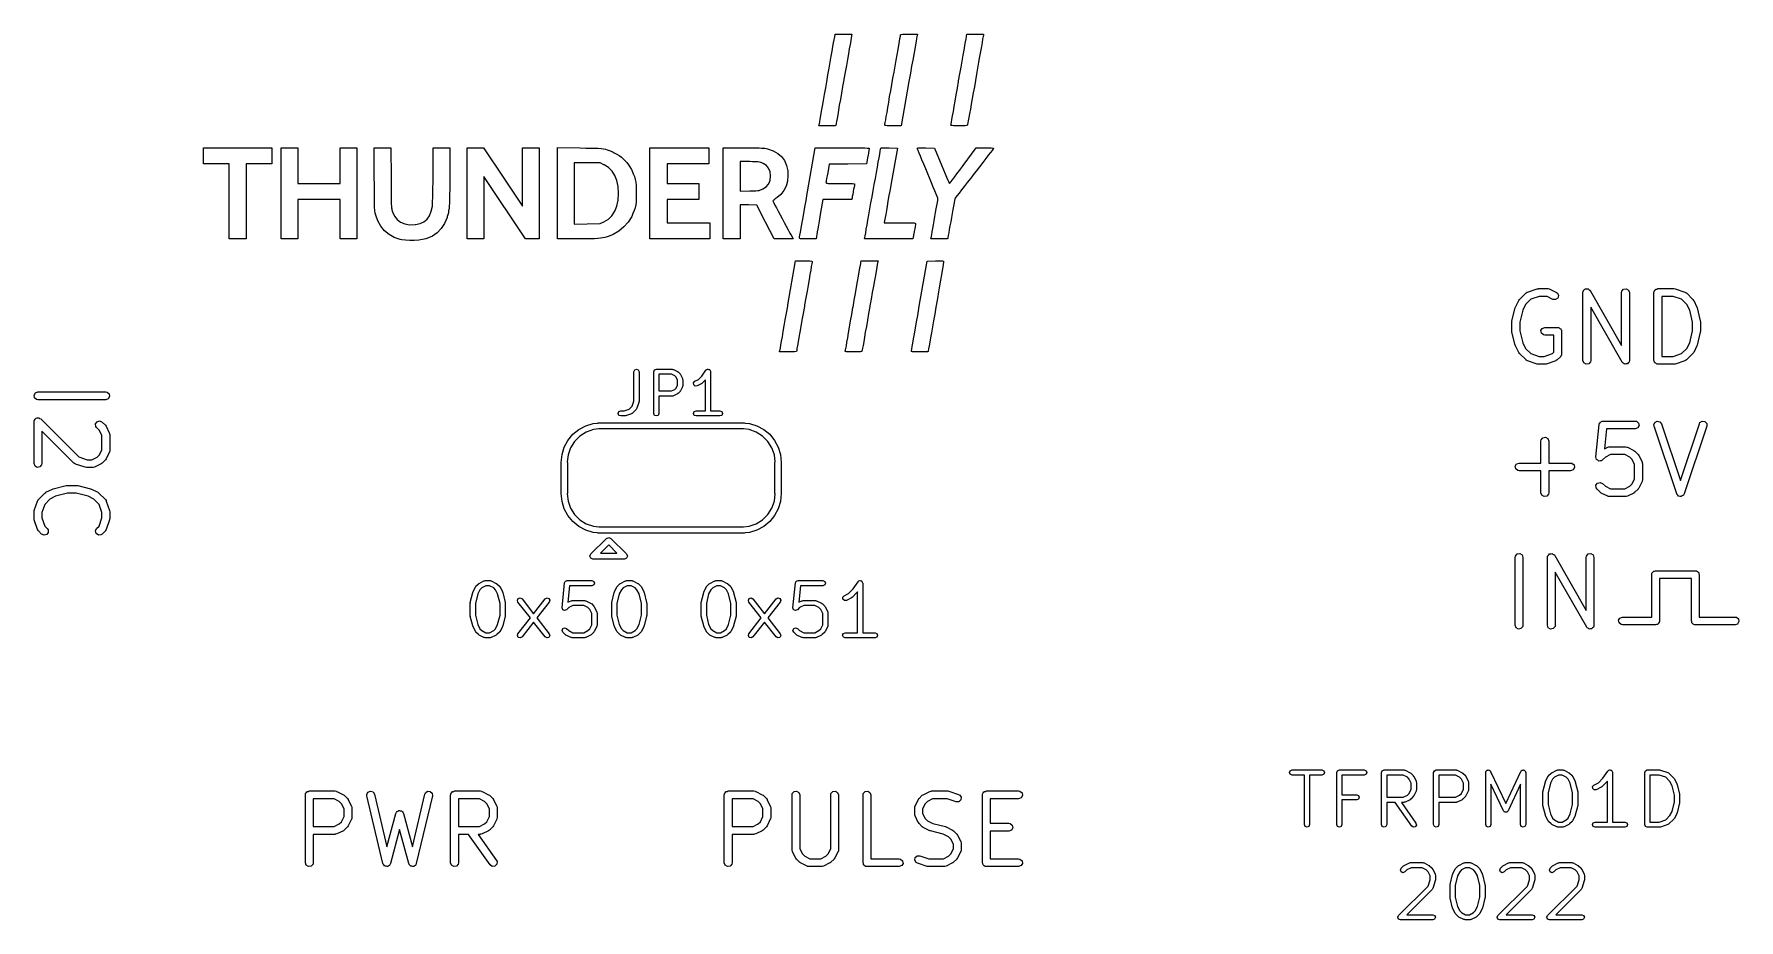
# Model space of a CAD drawing. Extents: x -0.82 to 0.47, y -0.35 to 0.32.
import ezdxf

# ---------------------------------------------------------------- set-up
doc = ezdxf.new("R2010")
doc.units = 0
doc.header["$MEASUREMENT"] = 0
doc.layers.add('BLACK', color=7, linetype='CONTINUOUS')

msp = doc.modelspace()

# ---------------------------------------------------------------- linework, layer by layer
at = {"layer": 'BLACK', "linetype": 'CONTINUOUS'}
for p, q in [((-0.2116, 0.3209), (-0.2112, 0.3231)), ((-0.2112, 0.3231), (-0.1986, 0.3231)), ((-0.1988, 0.3222), (-0.1989, 0.3216)), ((-0.1986, 0.3231), (-0.1988, 0.3222)), ((-0.162, 0.3216), (-0.1618, 0.3225)), ((-0.1618, 0.3226), (-0.1614, 0.3228)), ((-0.1618, 0.3225), (-0.1618, 0.3226)), ((-0.1614, 0.3228), (-0.1605, 0.323)), ((-0.1605, 0.323), (-0.159, 0.3231)), ((-0.159, 0.3231), (-0.1567, 0.3231)), ((-0.1567, 0.3231), (-0.1554, 0.3231)), ((-0.1554, 0.3231), (-0.1492, 0.3231)), ((-0.1494, 0.3219), (-0.1495, 0.3213)), ((-0.1492, 0.3231), (-0.1494, 0.3219)), ((-0.112, 0.3217), (-0.1118, 0.3231)), ((-0.1118, 0.3231), (-0.1055, 0.3231)), ((-0.1055, 0.3231), (-0.1033, 0.3231)), ((-0.1033, 0.3231), (-0.1014, 0.3231)), ((-0.1014, 0.3231), (-0.1, 0.3231)), ((-0.1, 0.3231), (-0.0993, 0.323)), ((-0.0993, 0.3225), (-0.0995, 0.3213)), ((-0.0993, 0.323), (-0.0992, 0.323)), ((-0.0992, 0.323), (-0.0993, 0.3225)), ((-0.2142, 0.3064), (-0.2135, 0.3103)), ((-0.2135, 0.3103), (-0.2129, 0.3137)), ((-0.2129, 0.3137), (-0.2124, 0.3166)), ((-0.2124, 0.3166), (-0.212, 0.3188)), ((-0.212, 0.3188), (-0.2117, 0.3202)), ((-0.2117, 0.3202), (-0.2116, 0.3209)), ((-0.2006, 0.3121), (-0.2013, 0.3082)), ((-0.2, 0.3154), (-0.2006, 0.3121)), ((-0.1995, 0.3181), (-0.2, 0.3154)), ((-0.1992, 0.3202), (-0.1995, 0.3181)), ((-0.1989, 0.3216), (-0.1992, 0.3202)), ((-0.1645, 0.3076), (-0.1638, 0.3114)), ((-0.1638, 0.3114), (-0.1632, 0.3148)), ((-0.1632, 0.3148), (-0.1627, 0.3176)), ((-0.1627, 0.3176), (-0.1623, 0.3199)), ((-0.1623, 0.3199), (-0.162, 0.3216)), ((-0.1512, 0.3117), (-0.1519, 0.3078)), ((-0.1506, 0.315), (-0.1512, 0.3117)), ((-0.1501, 0.3178), (-0.1506, 0.315)), ((-0.1498, 0.3199), (-0.1501, 0.3178)), ((-0.1495, 0.3213), (-0.1498, 0.3199)), ((-0.1146, 0.3072), (-0.1139, 0.3111)), ((-0.1139, 0.3111), (-0.1133, 0.3145)), ((-0.1133, 0.3145), (-0.1128, 0.3173)), ((-0.1128, 0.3173), (-0.1124, 0.3195)), ((-0.1124, 0.3195), (-0.1122, 0.321)), ((-0.1122, 0.321), (-0.112, 0.3217)), ((-0.112, 0.3217), (-0.112, 0.3217)), ((-0.1015, 0.3101), (-0.1022, 0.3061)), ((-0.1008, 0.3137), (-0.1015, 0.3101)), ((-0.1003, 0.3168), (-0.1008, 0.3137)), ((-0.0999, 0.3193), (-0.1003, 0.3168)), ((-0.0995, 0.3213), (-0.0999, 0.3193)), ((-0.2167, 0.2924), (-0.2158, 0.2973)), ((-0.2158, 0.2973), (-0.215, 0.302)), ((-0.215, 0.302), (-0.2142, 0.3064)), ((-0.2028, 0.2993), (-0.2037, 0.2943)), ((-0.202, 0.3039), (-0.2028, 0.2993)), ((-0.2013, 0.3082), (-0.202, 0.3039)), ((-0.1668, 0.2945), (-0.166, 0.299)), ((-0.166, 0.299), (-0.1652, 0.3034)), ((-0.1652, 0.3034), (-0.1645, 0.3076)), ((-0.1535, 0.2988), (-0.1543, 0.2937)), ((-0.1526, 0.3035), (-0.1535, 0.2988)), ((-0.1519, 0.3078), (-0.1526, 0.3035)), ((-0.117, 0.2931), (-0.1162, 0.2981)), ((-0.1162, 0.2981), (-0.1153, 0.3028)), ((-0.1153, 0.3028), (-0.1146, 0.3072)), ((-0.1037, 0.2974), (-0.1045, 0.2928)), ((-0.1029, 0.3019), (-0.1037, 0.2974)), ((-0.1022, 0.3061), (-0.1029, 0.3019)), ((-0.2184, 0.2826), (-0.2176, 0.2872)), ((-0.2176, 0.2872), (-0.2167, 0.2924)), ((-0.2056, 0.2835), (-0.2065, 0.2785)), ((-0.2047, 0.2887), (-0.2056, 0.2835)), ((-0.2046, 0.2891), (-0.2047, 0.2887)), ((-0.2037, 0.2943), (-0.2046, 0.2891)), ((-0.1693, 0.2804), (-0.1685, 0.2851)), ((-0.1685, 0.2851), (-0.1676, 0.2898)), ((-0.1676, 0.2898), (-0.1668, 0.2945)), ((-0.1555, 0.2873), (-0.1613, 0.2539)), ((-0.1553, 0.2885), (-0.1555, 0.2873)), ((-0.1543, 0.2937), (-0.1553, 0.2885)), ((-0.1189, 0.2822), (-0.118, 0.2874)), ((-0.118, 0.2879), (-0.117, 0.2931)), ((-0.118, 0.2874), (-0.118, 0.2879)), ((-0.1061, 0.2834), (-0.107, 0.2788)), ((-0.1053, 0.2881), (-0.1061, 0.2834)), ((-0.1045, 0.2928), (-0.1053, 0.2881)), ((-0.2208, 0.2688), (-0.22, 0.273)), ((-0.22, 0.273), (-0.2192, 0.2776)), ((-0.2192, 0.2776), (-0.2184, 0.2826)), ((-0.2073, 0.2738), (-0.2081, 0.2695)), ((-0.2065, 0.2785), (-0.2073, 0.2738)), ((-0.1715, 0.2676), (-0.1708, 0.2716)), ((-0.1708, 0.2716), (-0.1701, 0.2759)), ((-0.1701, 0.2759), (-0.1693, 0.2804)), ((-0.1214, 0.2684), (-0.1206, 0.2726)), ((-0.1206, 0.2726), (-0.1198, 0.2773)), ((-0.1198, 0.2773), (-0.1189, 0.2822)), ((-0.1077, 0.2744), (-0.1085, 0.2703)), ((-0.107, 0.2788), (-0.1077, 0.2744)), ((-0.2229, 0.2568), (-0.2225, 0.2589)), ((-0.2225, 0.2589), (-0.2221, 0.2616)), ((-0.2221, 0.2616), (-0.2215, 0.2649)), ((-0.2215, 0.2649), (-0.2208, 0.2688)), ((-0.2098, 0.2594), (-0.2102, 0.2572)), ((-0.2093, 0.2622), (-0.2098, 0.2594)), ((-0.2088, 0.2656), (-0.2093, 0.2622)), ((-0.2081, 0.2695), (-0.2088, 0.2656)), ((-0.1735, 0.2563), (-0.1731, 0.2583)), ((-0.1731, 0.2583), (-0.1727, 0.2609)), ((-0.1727, 0.2609), (-0.1721, 0.264)), ((-0.1721, 0.264), (-0.1715, 0.2676)), ((-0.1235, 0.2565), (-0.1231, 0.2586)), ((-0.1231, 0.2586), (-0.1226, 0.2613)), ((-0.1226, 0.2613), (-0.122, 0.2646)), ((-0.122, 0.2646), (-0.1214, 0.2684)), ((-0.1107, 0.2577), (-0.111, 0.256)), ((-0.1103, 0.2601), (-0.1107, 0.2577)), ((-0.1097, 0.263), (-0.1103, 0.2601)), ((-0.1091, 0.2665), (-0.1097, 0.263)), ((-0.1085, 0.2703), (-0.1091, 0.2665)), ((-0.2235, 0.2539), (-0.2233, 0.2548)), ((-0.2109, 0.2539), (-0.2235, 0.2539)), ((-0.2233, 0.2548), (-0.2232, 0.2554)), ((-0.2232, 0.2554), (-0.2229, 0.2568)), ((-0.2106, 0.2551), (-0.2109, 0.2539)), ((-0.2105, 0.2557), (-0.2106, 0.2551)), ((-0.2106, 0.2551), (-0.2106, 0.2551)), ((-0.2102, 0.2572), (-0.2105, 0.2557)), ((-0.1737, 0.255), (-0.1735, 0.2563)), ((-0.1737, 0.2544), (-0.1737, 0.255)), ((-0.1736, 0.2542), (-0.1737, 0.2544)), ((-0.173, 0.2541), (-0.1736, 0.2542)), ((-0.1719, 0.2539), (-0.173, 0.2541)), ((-0.1701, 0.2539), (-0.1719, 0.2539)), ((-0.1675, 0.2539), (-0.1701, 0.2539)), ((-0.1613, 0.2539), (-0.1675, 0.2539)), ((-0.1238, 0.2546), (-0.1237, 0.2552)), ((-0.1238, 0.2543), (-0.1238, 0.2546)), ((-0.1238, 0.2546), (-0.1238, 0.2546)), ((-0.1236, 0.2541), (-0.1238, 0.2543)), ((-0.1237, 0.2552), (-0.1235, 0.2565)), ((-0.123, 0.254), (-0.1236, 0.2541)), ((-0.1219, 0.2539), (-0.123, 0.254)), ((-0.1202, 0.2539), (-0.1219, 0.2539)), ((-0.1177, 0.2539), (-0.1202, 0.2539)), ((-0.1166, 0.2539), (-0.1177, 0.2539)), ((-0.1144, 0.2539), (-0.1166, 0.2539)), ((-0.113, 0.2539), (-0.1144, 0.2539)), ((-0.1121, 0.254), (-0.113, 0.2539)), ((-0.1116, 0.2542), (-0.1121, 0.254)), ((-0.1113, 0.2545), (-0.1116, 0.2542)), ((-0.1112, 0.2548), (-0.1113, 0.2545)), ((-0.111, 0.256), (-0.1112, 0.2551)), ((-0.1112, 0.2551), (-0.1112, 0.2548)), ((-0.6883, 0.2251), (-0.6883, 0.2373)), ((-0.6883, 0.2373), (-0.6365, 0.2373)), ((-0.6365, 0.2373), (-0.6365, 0.2251)), ((-0.6295, 0.1685), (-0.6295, 0.2373)), ((-0.6295, 0.2373), (-0.6169, 0.2373)), ((-0.6169, 0.2373), (-0.6169, 0.2103)), ((-0.5851, 0.2103), (-0.5851, 0.2373)), ((-0.5851, 0.2373), (-0.5724, 0.2373)), ((-0.5724, 0.2373), (-0.5724, 0.1685)), ((-0.5593, 0.2135), (-0.5594, 0.2373)), ((-0.5594, 0.2373), (-0.5468, 0.2373)), ((-0.5468, 0.2373), (-0.5466, 0.2145)), ((-0.5149, 0.2171), (-0.5149, 0.2373)), ((-0.5149, 0.2373), (-0.5023, 0.2373)), ((-0.5023, 0.2373), (-0.5023, 0.216)), ((-0.4892, 0.1685), (-0.4892, 0.2373)), ((-0.4892, 0.2373), (-0.4767, 0.2373)), ((-0.4767, 0.2373), (-0.462, 0.2152)), ((-0.4474, 0.2152), (-0.4474, 0.2373)), ((-0.4474, 0.2373), (-0.4347, 0.2373)), ((-0.4347, 0.2373), (-0.4347, 0.1685)), ((-0.4208, 0.1685), (-0.4208, 0.2374)), ((-0.4208, 0.2374), (-0.4041, 0.2372)), ((-0.4041, 0.2372), (-0.3996, 0.2371)), ((-0.3996, 0.2371), (-0.3958, 0.2371)), ((-0.3958, 0.2371), (-0.3927, 0.237)), ((-0.3927, 0.237), (-0.3901, 0.2369)), ((-0.3901, 0.2369), (-0.388, 0.2367)), ((-0.388, 0.2367), (-0.3862, 0.2365)), ((-0.3862, 0.2365), (-0.3847, 0.2362)), ((-0.3847, 0.2362), (-0.3833, 0.2358)), ((-0.3833, 0.2358), (-0.3819, 0.2353)), ((-0.3819, 0.2353), (-0.3805, 0.2346)), ((-0.3805, 0.2346), (-0.3788, 0.2339)), ((-0.3788, 0.2339), (-0.3781, 0.2335)), ((-0.3781, 0.2335), (-0.376, 0.2324)), ((-0.376, 0.2324), (-0.3743, 0.2314)), ((-0.3511, 0.1685), (-0.3511, 0.2373)), ((-0.3511, 0.2373), (-0.3066, 0.2373)), ((-0.3066, 0.2373), (-0.3066, 0.2251)), ((-0.2958, 0.1685), (-0.2958, 0.2373)), ((-0.2958, 0.2373), (-0.2808, 0.2373)), ((-0.2808, 0.2373), (-0.2767, 0.2373)), ((-0.2767, 0.2373), (-0.2734, 0.2373)), ((-0.2734, 0.2373), (-0.2707, 0.2373)), ((-0.2707, 0.2373), (-0.2686, 0.2372)), ((-0.2686, 0.2372), (-0.2669, 0.2371)), ((-0.2669, 0.2371), (-0.2656, 0.237)), ((-0.2656, 0.237), (-0.2644, 0.2369)), ((-0.2644, 0.2369), (-0.2634, 0.2367)), ((-0.2634, 0.2367), (-0.2624, 0.2364)), ((-0.2624, 0.2364), (-0.2624, 0.2364)), ((-0.2624, 0.2364), (-0.2581, 0.235)), ((-0.2581, 0.235), (-0.2545, 0.233)), ((-0.2545, 0.233), (-0.2517, 0.2306)), ((-0.2321, 0.2039), (-0.2263, 0.2373)), ((-0.2263, 0.2373), (-0.2059, 0.2373)), ((-0.2059, 0.2373), (-0.2018, 0.2373)), ((-0.2018, 0.2373), (-0.1979, 0.2373)), ((-0.1979, 0.2373), (-0.1944, 0.2373)), ((-0.1944, 0.2373), (-0.1914, 0.2372)), ((-0.1914, 0.2372), (-0.1889, 0.2372)), ((-0.1889, 0.2372), (-0.187, 0.2371)), ((-0.187, 0.2371), (-0.1859, 0.237)), ((-0.186, 0.2335), (-0.1864, 0.2314)), ((-0.1858, 0.2352), (-0.186, 0.2335)), ((-0.1859, 0.237), (-0.1855, 0.237)), ((-0.1856, 0.2365), (-0.1858, 0.2352)), ((-0.1855, 0.237), (-0.1856, 0.2365)), ((-0.1781, 0.2297), (-0.1776, 0.2324)), ((-0.1776, 0.2324), (-0.1772, 0.2347)), ((-0.1772, 0.2347), (-0.1769, 0.2362)), ((-0.1769, 0.2362), (-0.1767, 0.237)), ((-0.1767, 0.2371), (-0.1762, 0.2372)), ((-0.1767, 0.237), (-0.1767, 0.2371)), ((-0.1762, 0.2372), (-0.175, 0.2372)), ((-0.175, 0.2372), (-0.1733, 0.2372)), ((-0.1733, 0.2372), (-0.1711, 0.2372)), ((-0.1711, 0.2372), (-0.1704, 0.2372)), ((-0.1704, 0.2372), (-0.1643, 0.2371)), ((-0.1643, 0.2371), (-0.169, 0.2105)), ((-0.1493, 0.2369), (-0.1491, 0.2371)), ((-0.1492, 0.2366), (-0.1493, 0.2369)), ((-0.1491, 0.2362), (-0.1492, 0.2366)), ((-0.1491, 0.2371), (-0.1485, 0.2372)), ((-0.1486, 0.2351), (-0.1491, 0.2362)), ((-0.1479, 0.2333), (-0.1486, 0.2351)), ((-0.1485, 0.2372), (-0.1475, 0.2372)), ((-0.1469, 0.2309), (-0.1479, 0.2333)), ((-0.1475, 0.2372), (-0.1459, 0.2373)), ((-0.1459, 0.2373), (-0.1436, 0.2372)), ((-0.1436, 0.2372), (-0.1428, 0.2372)), ((-0.1428, 0.2372), (-0.1362, 0.2371)), ((-0.1362, 0.2371), (-0.1307, 0.2237)), ((-0.1147, 0.2238), (-0.1047, 0.2373)), ((-0.1047, 0.2373), (-0.098, 0.2373)), ((-0.098, 0.2373), (-0.0953, 0.2373)), ((-0.094, 0.2337), (-0.0956, 0.2316)), ((-0.0953, 0.2373), (-0.0934, 0.2372)), ((-0.0928, 0.2353), (-0.094, 0.2337)), ((-0.0934, 0.2372), (-0.0923, 0.2371)), ((-0.092, 0.2364), (-0.0928, 0.2353)), ((-0.0923, 0.2371), (-0.0917, 0.237)), ((-0.0917, 0.2368), (-0.092, 0.2364)), ((-0.0917, 0.237), (-0.0917, 0.2368)), ((-0.6687, 0.2251), (-0.6883, 0.2251)), ((-0.6687, 0.1685), (-0.6687, 0.2251)), ((-0.6365, 0.2251), (-0.6561, 0.2251)), ((-0.6561, 0.2251), (-0.6561, 0.1685)), ((-0.3985, 0.2259), (-0.4082, 0.226)), ((-0.4082, 0.226), (-0.4082, 0.1797)), ((-0.3888, 0.2258), (-0.3985, 0.2259)), ((-0.3859, 0.2244), (-0.3888, 0.2258)), ((-0.3857, 0.2243), (-0.3859, 0.2244)), ((-0.3824, 0.2223), (-0.3857, 0.2243)), ((-0.3797, 0.2196), (-0.3824, 0.2223)), ((-0.3776, 0.2164), (-0.3797, 0.2196)), ((-0.3743, 0.2314), (-0.3727, 0.2301)), ((-0.3727, 0.2301), (-0.3709, 0.2284)), ((-0.3709, 0.2284), (-0.3704, 0.228)), ((-0.3704, 0.228), (-0.3686, 0.2261)), ((-0.3686, 0.2261), (-0.3673, 0.2245)), ((-0.3673, 0.2245), (-0.3662, 0.2228)), ((-0.3662, 0.2228), (-0.3651, 0.2208)), ((-0.3651, 0.2208), (-0.3649, 0.2203)), ((-0.3649, 0.2203), (-0.3637, 0.2177)), ((-0.3066, 0.2251), (-0.338, 0.2251)), ((-0.338, 0.2251), (-0.338, 0.2103)), ((-0.2756, 0.2268), (-0.2831, 0.2269)), ((-0.2831, 0.2269), (-0.2831, 0.2045)), ((-0.2737, 0.2267), (-0.2756, 0.2268)), ((-0.2714, 0.2267), (-0.2737, 0.2267)), ((-0.2697, 0.2266), (-0.2714, 0.2267)), ((-0.2684, 0.2264), (-0.2697, 0.2266)), ((-0.2674, 0.2262), (-0.2684, 0.2264)), ((-0.2666, 0.2259), (-0.2674, 0.2262)), ((-0.2656, 0.2255), (-0.2666, 0.2259)), ((-0.2655, 0.2254), (-0.2656, 0.2255)), ((-0.2632, 0.2239), (-0.2655, 0.2254)), ((-0.2615, 0.2218), (-0.2632, 0.2239)), ((-0.2604, 0.2192), (-0.2615, 0.2218)), ((-0.2601, 0.2162), (-0.2604, 0.2192)), ((-0.2517, 0.2306), (-0.2495, 0.2276)), ((-0.2495, 0.2276), (-0.248, 0.224)), ((-0.248, 0.224), (-0.2471, 0.2199)), ((-0.2471, 0.2199), (-0.2469, 0.2165)), ((-0.2157, 0.2249), (-0.2169, 0.2184)), ((-0.2016, 0.225), (-0.2157, 0.2249)), ((-0.1875, 0.2251), (-0.2016, 0.225)), ((-0.1865, 0.2309), (-0.1875, 0.2251)), ((-0.1864, 0.2314), (-0.1865, 0.2309)), ((-0.1801, 0.2185), (-0.1794, 0.2226)), ((-0.1794, 0.2226), (-0.1787, 0.2263)), ((-0.1787, 0.2263), (-0.1781, 0.2297)), ((-0.1458, 0.2281), (-0.1469, 0.2309)), ((-0.1444, 0.2249), (-0.1458, 0.2281)), ((-0.1429, 0.2213), (-0.1444, 0.2249)), ((-0.1413, 0.2176), (-0.1429, 0.2213)), ((-0.1307, 0.2237), (-0.1294, 0.2205)), ((-0.1294, 0.2205), (-0.1282, 0.2176)), ((-0.1194, 0.2175), (-0.1174, 0.2202)), ((-0.1174, 0.2202), (-0.1152, 0.2232)), ((-0.1152, 0.2232), (-0.1147, 0.2238)), ((-0.1049, 0.2196), (-0.1062, 0.2179)), ((-0.1023, 0.223), (-0.1049, 0.2196)), ((-0.0998, 0.2262), (-0.1023, 0.223)), ((-0.0976, 0.2291), (-0.0998, 0.2262)), ((-0.0956, 0.2316), (-0.0976, 0.2291)), ((-0.6169, 0.2103), (-0.5851, 0.2103)), ((-0.5592, 0.2107), (-0.5593, 0.2135)), ((-0.5592, 0.2059), (-0.5592, 0.2107)), ((-0.5466, 0.2145), (-0.5466, 0.2095)), ((-0.5466, 0.2095), (-0.5466, 0.2052)), ((-0.515, 0.2069), (-0.5149, 0.2113)), ((-0.515, 0.2029), (-0.515, 0.2069)), ((-0.5149, 0.2161), (-0.5149, 0.2171)), ((-0.5149, 0.2113), (-0.5149, 0.2161)), ((-0.5023, 0.216), (-0.5023, 0.2105)), ((-0.5023, 0.2105), (-0.5023, 0.2058)), ((-0.4451, 0.1685), (-0.4766, 0.2157)), ((-0.4766, 0.2157), (-0.4766, 0.1685)), ((-0.462, 0.2152), (-0.4474, 0.1931)), ((-0.4474, 0.1931), (-0.4474, 0.2152)), ((-0.3761, 0.2125), (-0.3776, 0.2164)), ((-0.3752, 0.208), (-0.3761, 0.2125)), ((-0.3749, 0.2029), (-0.3752, 0.208)), ((-0.3637, 0.2177), (-0.3628, 0.2155)), ((-0.3628, 0.2155), (-0.3622, 0.2134)), ((-0.3622, 0.2134), (-0.3617, 0.2112)), ((-0.3617, 0.2112), (-0.3615, 0.2088)), ((-0.3615, 0.2088), (-0.3614, 0.2058)), ((-0.338, 0.2103), (-0.3141, 0.2103)), ((-0.3141, 0.2103), (-0.3141, 0.1981)), ((-0.2668, 0.2057), (-0.2659, 0.2062)), ((-0.2659, 0.2062), (-0.2634, 0.2078)), ((-0.2634, 0.2078), (-0.2617, 0.2097)), ((-0.2617, 0.2097), (-0.2606, 0.2121)), ((-0.2606, 0.2121), (-0.2604, 0.2129)), ((-0.2604, 0.2129), (-0.2601, 0.2162)), ((-0.2482, 0.2083), (-0.2499, 0.2049)), ((-0.2473, 0.2121), (-0.2482, 0.2083)), ((-0.2469, 0.2165), (-0.2473, 0.2121)), ((-0.2181, 0.2113), (-0.2182, 0.2111)), ((-0.2182, 0.2111), (-0.2181, 0.2108)), ((-0.218, 0.2123), (-0.2181, 0.2113)), ((-0.2181, 0.2108), (-0.2179, 0.2106)), ((-0.2177, 0.214), (-0.218, 0.2123)), ((-0.2179, 0.2106), (-0.2174, 0.2105)), ((-0.2174, 0.216), (-0.2177, 0.214)), ((-0.2169, 0.2184), (-0.2174, 0.216)), ((-0.2174, 0.2105), (-0.2165, 0.2104)), ((-0.2165, 0.2104), (-0.2152, 0.2103)), ((-0.2152, 0.2103), (-0.2133, 0.2103)), ((-0.2133, 0.2103), (-0.2107, 0.2103)), ((-0.2107, 0.2103), (-0.2073, 0.2103)), ((-0.2073, 0.2103), (-0.2073, 0.2103)), ((-0.2073, 0.2103), (-0.2039, 0.2103)), ((-0.2039, 0.2103), (-0.2013, 0.2103)), ((-0.2013, 0.2103), (-0.1994, 0.2102)), ((-0.1994, 0.2102), (-0.1981, 0.2102)), ((-0.1981, 0.2102), (-0.1972, 0.2101)), ((-0.197, 0.2076), (-0.1973, 0.2059)), ((-0.1972, 0.2101), (-0.1967, 0.21)), ((-0.1967, 0.2089), (-0.197, 0.2076)), ((-0.1967, 0.21), (-0.1966, 0.2098)), ((-0.1966, 0.2095), (-0.1967, 0.2089)), ((-0.1966, 0.2098), (-0.1966, 0.2096)), ((-0.1966, 0.2096), (-0.1966, 0.2095)), ((-0.1826, 0.205), (-0.1817, 0.2096)), ((-0.1817, 0.2096), (-0.1809, 0.2142)), ((-0.1809, 0.2142), (-0.1801, 0.2185)), ((-0.169, 0.2105), (-0.1698, 0.2058)), ((-0.1401, 0.2145), (-0.1413, 0.2176)), ((-0.1386, 0.2109), (-0.1401, 0.2145)), ((-0.1372, 0.2076), (-0.1386, 0.2109)), ((-0.136, 0.2047), (-0.1372, 0.2076)), ((-0.1282, 0.2176), (-0.1271, 0.215)), ((-0.1271, 0.215), (-0.1262, 0.2129)), ((-0.1262, 0.2129), (-0.1255, 0.2114)), ((-0.1255, 0.2114), (-0.1251, 0.2105)), ((-0.1251, 0.2105), (-0.125, 0.2103)), ((-0.125, 0.2103), (-0.1247, 0.2106)), ((-0.1247, 0.2106), (-0.1239, 0.2116)), ((-0.1239, 0.2116), (-0.1227, 0.2131)), ((-0.1227, 0.2131), (-0.1212, 0.2151)), ((-0.1212, 0.2151), (-0.1194, 0.2175)), ((-0.1138, 0.2081), (-0.1159, 0.2054)), ((-0.1115, 0.2111), (-0.1138, 0.2081)), ((-0.1089, 0.2144), (-0.1115, 0.2111)), ((-0.1062, 0.2179), (-0.1089, 0.2144)), ((-0.5851, 0.1981), (-0.6169, 0.1981)), ((-0.6169, 0.1981), (-0.6169, 0.1685)), ((-0.5851, 0.1685), (-0.5851, 0.1981)), ((-0.5592, 0.2019), (-0.5592, 0.2059)), ((-0.5591, 0.1986), (-0.5592, 0.2019)), ((-0.5591, 0.1959), (-0.5591, 0.1986)), ((-0.559, 0.1937), (-0.5591, 0.1959)), ((-0.559, 0.1919), (-0.559, 0.1937)), ((-0.5466, 0.2052), (-0.5465, 0.2017)), ((-0.5465, 0.2017), (-0.5465, 0.1988)), ((-0.5465, 0.1988), (-0.5464, 0.1965)), ((-0.5464, 0.1965), (-0.5464, 0.1946)), ((-0.5464, 0.1946), (-0.5463, 0.1931)), ((-0.5463, 0.1931), (-0.5462, 0.192)), ((-0.5163, 0.1893), (-0.5154, 0.1933)), ((-0.5154, 0.1935), (-0.5153, 0.1947)), ((-0.5154, 0.1933), (-0.5154, 0.1935)), ((-0.5153, 0.1947), (-0.5152, 0.1968)), ((-0.5152, 0.1968), (-0.5151, 0.1996)), ((-0.5151, 0.1996), (-0.515, 0.2029)), ((-0.5027, 0.1933), (-0.5028, 0.1913)), ((-0.5025, 0.1957), (-0.5027, 0.1933)), ((-0.5024, 0.1985), (-0.5025, 0.1957)), ((-0.5023, 0.2058), (-0.5024, 0.2019)), ((-0.5024, 0.2019), (-0.5024, 0.1985)), ((-0.3777, 0.1893), (-0.3761, 0.1931)), ((-0.3761, 0.1931), (-0.3752, 0.1976)), ((-0.3752, 0.1976), (-0.3749, 0.2027)), ((-0.3749, 0.2027), (-0.3749, 0.2029)), ((-0.3618, 0.1941), (-0.3623, 0.192)), ((-0.3615, 0.1965), (-0.3618, 0.1941)), ((-0.3614, 0.1994), (-0.3615, 0.1965)), ((-0.3614, 0.2058), (-0.3614, 0.2029)), ((-0.3614, 0.2029), (-0.3614, 0.1994)), ((-0.3141, 0.1981), (-0.338, 0.1981)), ((-0.338, 0.1981), (-0.338, 0.1807)), ((-0.2831, 0.2045), (-0.2758, 0.2047)), ((-0.2768, 0.1941), (-0.2831, 0.1942)), ((-0.2831, 0.1942), (-0.2831, 0.1685)), ((-0.2704, 0.194), (-0.2768, 0.1941)), ((-0.2758, 0.2047), (-0.2731, 0.2048)), ((-0.2731, 0.2048), (-0.2711, 0.2048)), ((-0.2711, 0.2048), (-0.2697, 0.2049)), ((-0.2638, 0.1812), (-0.2704, 0.194)), ((-0.2697, 0.2049), (-0.2686, 0.2051)), ((-0.2686, 0.2051), (-0.2677, 0.2054)), ((-0.2677, 0.2054), (-0.2668, 0.2057)), ((-0.2582, 0.1972), (-0.2583, 0.1971)), ((-0.2583, 0.1971), (-0.2581, 0.1967)), ((-0.2576, 0.1978), (-0.2582, 0.1972)), ((-0.2581, 0.1967), (-0.2575, 0.1956)), ((-0.2565, 0.1986), (-0.2576, 0.1978)), ((-0.2575, 0.1956), (-0.2567, 0.1939)), ((-0.2567, 0.1939), (-0.2555, 0.1918)), ((-0.2551, 0.1996), (-0.2565, 0.1986)), ((-0.2522, 0.202), (-0.2551, 0.1996)), ((-0.2499, 0.2049), (-0.2522, 0.202)), ((-0.2341, 0.1924), (-0.2332, 0.1974)), ((-0.2332, 0.1974), (-0.2323, 0.2027)), ((-0.2323, 0.2027), (-0.2321, 0.2039)), ((-0.2206, 0.1981), (-0.2223, 0.1884)), ((-0.2096, 0.1981), (-0.2206, 0.1981)), ((-0.2071, 0.1981), (-0.2096, 0.1981)), ((-0.2043, 0.1981), (-0.2071, 0.1981)), ((-0.202, 0.1982), (-0.2043, 0.1981)), ((-0.2002, 0.1982), (-0.202, 0.1982)), ((-0.199, 0.1983), (-0.2002, 0.1982)), ((-0.1986, 0.1983), (-0.199, 0.1983)), ((-0.1985, 0.1991), (-0.1986, 0.1984)), ((-0.1986, 0.1984), (-0.1986, 0.1983)), ((-0.1983, 0.2004), (-0.1985, 0.1991)), ((-0.198, 0.2021), (-0.1983, 0.2004)), ((-0.1976, 0.204), (-0.198, 0.2021)), ((-0.1973, 0.2059), (-0.1976, 0.204)), ((-0.1851, 0.1911), (-0.1842, 0.1956)), ((-0.1842, 0.1956), (-0.1834, 0.2003)), ((-0.1834, 0.2003), (-0.1826, 0.205)), ((-0.172, 0.1932), (-0.1726, 0.1898)), ((-0.1714, 0.197), (-0.172, 0.1932)), ((-0.1706, 0.2012), (-0.1714, 0.197)), ((-0.1698, 0.2058), (-0.1706, 0.2012)), ((-0.135, 0.2023), (-0.136, 0.2047)), ((-0.1343, 0.2004), (-0.135, 0.2023)), ((-0.1349, 0.1912), (-0.1344, 0.1938)), ((-0.1344, 0.1938), (-0.1341, 0.1959)), ((-0.1338, 0.1992), (-0.1343, 0.2004)), ((-0.1341, 0.1959), (-0.1338, 0.1976)), ((-0.1337, 0.1987), (-0.1338, 0.1992)), ((-0.1338, 0.1976), (-0.1337, 0.1985)), ((-0.1337, 0.1985), (-0.1337, 0.1987)), ((-0.1219, 0.1933), (-0.1224, 0.1906)), ((-0.1214, 0.1956), (-0.1219, 0.1933)), ((-0.1211, 0.1974), (-0.1214, 0.1956)), ((-0.1208, 0.1987), (-0.1211, 0.1974)), ((-0.1207, 0.1991), (-0.1208, 0.1987)), ((-0.1206, 0.1993), (-0.1207, 0.1991)), ((-0.1201, 0.2), (-0.1206, 0.1993)), ((-0.1191, 0.2013), (-0.1201, 0.2)), ((-0.1177, 0.2031), (-0.1191, 0.2013)), ((-0.1159, 0.2054), (-0.1177, 0.2031)), ((-0.5589, 0.1905), (-0.559, 0.1919)), ((-0.5588, 0.1894), (-0.5589, 0.1905)), ((-0.5587, 0.1885), (-0.5588, 0.1894)), ((-0.5585, 0.1878), (-0.5587, 0.1885)), ((-0.5583, 0.1871), (-0.5585, 0.1878)), ((-0.5581, 0.1863), (-0.5583, 0.1871)), ((-0.5566, 0.1822), (-0.5581, 0.1863)), ((-0.5543, 0.178), (-0.5566, 0.1822)), ((-0.5462, 0.192), (-0.5461, 0.1911)), ((-0.5461, 0.1911), (-0.5459, 0.1903)), ((-0.5459, 0.1903), (-0.5458, 0.1897)), ((-0.5458, 0.1897), (-0.5456, 0.189)), ((-0.5456, 0.189), (-0.5455, 0.1889)), ((-0.5455, 0.1889), (-0.544, 0.1856)), ((-0.544, 0.1856), (-0.542, 0.183)), ((-0.542, 0.183), (-0.5394, 0.181)), ((-0.5394, 0.181), (-0.5363, 0.1798)), ((-0.5247, 0.18), (-0.5218, 0.1814)), ((-0.5218, 0.1814), (-0.5194, 0.1833)), ((-0.5194, 0.1833), (-0.5176, 0.1859)), ((-0.5176, 0.1859), (-0.5163, 0.1893)), ((-0.5043, 0.1846), (-0.5062, 0.1801)), ((-0.5041, 0.1853), (-0.5043, 0.1846)), ((-0.5037, 0.1867), (-0.5041, 0.1853)), ((-0.5033, 0.1881), (-0.5037, 0.1867)), ((-0.5031, 0.1896), (-0.5033, 0.1881)), ((-0.5028, 0.1913), (-0.5031, 0.1896)), ((-0.3888, 0.18), (-0.3859, 0.1814)), ((-0.3859, 0.1814), (-0.3825, 0.1834)), ((-0.3825, 0.1834), (-0.3798, 0.186)), ((-0.3798, 0.186), (-0.3777, 0.1893)), ((-0.3675, 0.1812), (-0.3707, 0.1775)), ((-0.3649, 0.1855), (-0.3675, 0.1812)), ((-0.3639, 0.1876), (-0.3649, 0.1855)), ((-0.3629, 0.1899), (-0.3639, 0.1876)), ((-0.3623, 0.192), (-0.3629, 0.1899)), ((-0.338, 0.1807), (-0.3058, 0.1807)), ((-0.3058, 0.1807), (-0.3058, 0.1685)), ((-0.2572, 0.1685), (-0.2638, 0.1812)), ((-0.2555, 0.1918), (-0.2542, 0.1893)), ((-0.2542, 0.1893), (-0.2528, 0.1866)), ((-0.2528, 0.1866), (-0.2513, 0.1838)), ((-0.2513, 0.1838), (-0.2497, 0.1809)), ((-0.2497, 0.1809), (-0.2482, 0.178)), ((-0.2364, 0.1796), (-0.2357, 0.1834)), ((-0.2357, 0.1834), (-0.2349, 0.1877)), ((-0.2349, 0.1877), (-0.2341, 0.1924)), ((-0.2234, 0.1819), (-0.2239, 0.1788)), ((-0.2228, 0.1852), (-0.2234, 0.1819)), ((-0.2223, 0.1884), (-0.2228, 0.1852)), ((-0.1872, 0.179), (-0.1865, 0.1827)), ((-0.1865, 0.1827), (-0.1858, 0.1867)), ((-0.1858, 0.1867), (-0.1851, 0.1911)), ((-0.1739, 0.1823), (-0.1742, 0.1807)), ((-0.1742, 0.1807), (-0.1624, 0.1807)), ((-0.1738, 0.1831), (-0.1739, 0.1823)), ((-0.1739, 0.1823), (-0.1739, 0.1823)), ((-0.1735, 0.1847), (-0.1738, 0.1831)), ((-0.1731, 0.1869), (-0.1735, 0.1847)), ((-0.1726, 0.1898), (-0.1731, 0.1869)), ((-0.1624, 0.1807), (-0.1589, 0.1807)), ((-0.1589, 0.1807), (-0.1561, 0.1806)), ((-0.1561, 0.1806), (-0.1541, 0.1806)), ((-0.1541, 0.1806), (-0.1526, 0.1805)), ((-0.1526, 0.1805), (-0.1516, 0.1805)), ((-0.1516, 0.1805), (-0.151, 0.1803)), ((-0.151, 0.1803), (-0.1507, 0.1802)), ((-0.1369, 0.1791), (-0.1364, 0.1822)), ((-0.1364, 0.1822), (-0.1359, 0.1853)), ((-0.1359, 0.1853), (-0.1354, 0.1883)), ((-0.1354, 0.1883), (-0.1349, 0.1912)), ((-0.124, 0.1813), (-0.1246, 0.1783)), ((-0.1235, 0.1845), (-0.124, 0.1813)), ((-0.1229, 0.1876), (-0.1235, 0.1845)), ((-0.1224, 0.1906), (-0.1229, 0.1876)), ((-0.6561, 0.1685), (-0.6687, 0.1685)), ((-0.6169, 0.1685), (-0.6295, 0.1685)), ((-0.5724, 0.1685), (-0.5851, 0.1685)), ((-0.5515, 0.1745), (-0.5543, 0.178)), ((-0.5481, 0.1717), (-0.5515, 0.1745)), ((-0.5442, 0.1695), (-0.5481, 0.1717)), ((-0.5396, 0.168), (-0.5442, 0.1695)), ((-0.5385, 0.1677), (-0.5396, 0.168)), ((-0.5357, 0.1674), (-0.5385, 0.1677)), ((-0.5363, 0.1798), (-0.5326, 0.1792)), ((-0.5325, 0.1672), (-0.5357, 0.1674)), ((-0.5326, 0.1792), (-0.5284, 0.1793)), ((-0.5257, 0.1675), (-0.5291, 0.1673)), ((-0.5284, 0.1793), (-0.5281, 0.1793)), ((-0.5281, 0.1793), (-0.5247, 0.18)), ((-0.5228, 0.1679), (-0.5257, 0.1675)), ((-0.5204, 0.1684), (-0.5228, 0.1679)), ((-0.5196, 0.1687), (-0.5204, 0.1684)), ((-0.5153, 0.1706), (-0.5196, 0.1687)), ((-0.5117, 0.1731), (-0.5153, 0.1706)), ((-0.5087, 0.1763), (-0.5117, 0.1731)), ((-0.5062, 0.1801), (-0.5087, 0.1763)), ((-0.4766, 0.1685), (-0.4892, 0.1685)), ((-0.4347, 0.1685), (-0.4451, 0.1685)), ((-0.4058, 0.1685), (-0.4208, 0.1685)), ((-0.4082, 0.1797), (-0.3888, 0.18)), ((-0.4035, 0.1685), (-0.4058, 0.1685)), ((-0.3993, 0.1685), (-0.4035, 0.1685)), ((-0.3958, 0.1685), (-0.3993, 0.1685)), ((-0.3929, 0.1686), (-0.3958, 0.1685)), ((-0.3905, 0.1688), (-0.3929, 0.1686)), ((-0.3885, 0.169), (-0.3905, 0.1688)), ((-0.3867, 0.1693), (-0.3885, 0.169)), ((-0.3851, 0.1696), (-0.3867, 0.1693)), ((-0.3835, 0.1701), (-0.3851, 0.1696)), ((-0.3819, 0.1706), (-0.3835, 0.1701)), ((-0.3789, 0.1718), (-0.3819, 0.1706)), ((-0.3746, 0.1743), (-0.3789, 0.1718)), ((-0.3707, 0.1775), (-0.3746, 0.1743)), ((-0.3058, 0.1685), (-0.3511, 0.1685)), ((-0.2831, 0.1685), (-0.2958, 0.1685)), ((-0.2501, 0.1685), (-0.2572, 0.1685)), ((-0.243, 0.1685), (-0.2501, 0.1685)), ((-0.2482, 0.178), (-0.2468, 0.1753)), ((-0.2468, 0.1753), (-0.2455, 0.1729)), ((-0.2455, 0.1729), (-0.2445, 0.1712)), ((-0.2445, 0.1712), (-0.243, 0.1685)), ((-0.2382, 0.1694), (-0.2381, 0.17)), ((-0.2382, 0.1692), (-0.2382, 0.1694)), ((-0.2382, 0.1689), (-0.2382, 0.1692)), ((-0.2379, 0.1687), (-0.2382, 0.1689)), ((-0.2381, 0.17), (-0.2378, 0.1714)), ((-0.2373, 0.1686), (-0.2379, 0.1687)), ((-0.2378, 0.1714), (-0.2374, 0.1735)), ((-0.2374, 0.1735), (-0.237, 0.1762)), ((-0.2362, 0.1685), (-0.2373, 0.1686)), ((-0.237, 0.1762), (-0.2364, 0.1796)), ((-0.2345, 0.1685), (-0.2362, 0.1685)), ((-0.232, 0.1685), (-0.2345, 0.1685)), ((-0.2257, 0.1685), (-0.232, 0.1685)), ((-0.2248, 0.1736), (-0.2257, 0.1685)), ((-0.2244, 0.1761), (-0.2248, 0.1739)), ((-0.2248, 0.1739), (-0.2248, 0.1736)), ((-0.2239, 0.1788), (-0.2244, 0.1761)), ((-0.189, 0.1686), (-0.1889, 0.1693)), ((-0.1889, 0.1686), (-0.189, 0.1686)), ((-0.1889, 0.1693), (-0.1886, 0.1708)), ((-0.188, 0.1685), (-0.1889, 0.1686)), ((-0.1886, 0.1708), (-0.1882, 0.173)), ((-0.1882, 0.173), (-0.1878, 0.1757)), ((-0.1865, 0.1685), (-0.188, 0.1685)), ((-0.1878, 0.1757), (-0.1872, 0.179)), ((-0.1843, 0.1685), (-0.1865, 0.1685)), ((-0.1815, 0.1685), (-0.1843, 0.1685)), ((-0.1783, 0.1685), (-0.1815, 0.1685)), ((-0.1747, 0.1685), (-0.1783, 0.1685)), ((-0.1708, 0.1685), (-0.1747, 0.1685)), ((-0.1526, 0.1685), (-0.1708, 0.1685)), ((-0.1516, 0.1739), (-0.1526, 0.1685)), ((-0.1512, 0.1761), (-0.1516, 0.174)), ((-0.1516, 0.174), (-0.1516, 0.1739)), ((-0.1509, 0.1779), (-0.1512, 0.1761)), ((-0.1507, 0.1793), (-0.1509, 0.1779)), ((-0.1507, 0.1802), (-0.1507, 0.18)), ((-0.1507, 0.18), (-0.1507, 0.18)), ((-0.1507, 0.18), (-0.1507, 0.1793)), ((-0.1389, 0.1685), (-0.1387, 0.1694)), ((-0.1326, 0.1685), (-0.1389, 0.1685)), ((-0.1387, 0.1694), (-0.1385, 0.1702)), ((-0.1385, 0.1702), (-0.1382, 0.1717)), ((-0.1382, 0.1717), (-0.1379, 0.1738)), ((-0.1379, 0.1738), (-0.1374, 0.1763)), ((-0.1374, 0.1763), (-0.1369, 0.1791)), ((-0.1316, 0.1685), (-0.1326, 0.1685)), ((-0.1295, 0.1685), (-0.1316, 0.1685)), ((-0.1278, 0.1685), (-0.1295, 0.1685)), ((-0.1267, 0.1686), (-0.1278, 0.1685)), ((-0.1263, 0.1687), (-0.1267, 0.1686)), ((-0.1262, 0.1688), (-0.1263, 0.1687)), ((-0.1261, 0.1695), (-0.1262, 0.1688)), ((-0.1259, 0.171), (-0.1261, 0.1695)), ((-0.1255, 0.173), (-0.1259, 0.171)), ((-0.1251, 0.1755), (-0.1255, 0.173)), ((-0.1246, 0.1783), (-0.1251, 0.1755)), ((-0.5291, 0.1673), (-0.5325, 0.1672)), ((-0.2469, 0.1187), (-0.2411, 0.1519)), ((-0.2411, 0.1519), (-0.2349, 0.1519)), ((-0.2349, 0.1519), (-0.2322, 0.1519)), ((-0.2322, 0.1519), (-0.2304, 0.1518)), ((-0.2303, 0.1416), (-0.231, 0.1378)), ((-0.2304, 0.1518), (-0.2292, 0.1517)), ((-0.2297, 0.1449), (-0.2303, 0.1416)), ((-0.2293, 0.1476), (-0.2297, 0.1449)), ((-0.2289, 0.1496), (-0.2293, 0.1476)), ((-0.2292, 0.1517), (-0.2287, 0.1515)), ((-0.2287, 0.1509), (-0.2289, 0.1496)), ((-0.2287, 0.1515), (-0.2286, 0.1514)), ((-0.2286, 0.1514), (-0.2287, 0.1509)), ((-0.1936, 0.1402), (-0.193, 0.1436)), ((-0.193, 0.1436), (-0.1926, 0.1464)), ((-0.1926, 0.1464), (-0.1922, 0.1486)), ((-0.1922, 0.1486), (-0.1919, 0.15)), ((-0.1919, 0.15), (-0.1918, 0.1507)), ((-0.1918, 0.1507), (-0.1915, 0.1519)), ((-0.1918, 0.1507), (-0.1918, 0.1507)), ((-0.1915, 0.1519), (-0.1789, 0.1519)), ((-0.1803, 0.1441), (-0.1809, 0.1408)), ((-0.1799, 0.1469), (-0.1803, 0.1441)), ((-0.1795, 0.149), (-0.1799, 0.1469)), ((-0.1792, 0.1503), (-0.1795, 0.149)), ((-0.1791, 0.1509), (-0.1792, 0.1503)), ((-0.1789, 0.1519), (-0.1791, 0.1509)), ((-0.1477, 0.1177), (-0.1417, 0.1517)), ((-0.1417, 0.1517), (-0.1355, 0.1518)), ((-0.1355, 0.1518), (-0.133, 0.1518)), ((-0.133, 0.1518), (-0.1313, 0.1518)), ((-0.1313, 0.1518), (-0.1302, 0.1518)), ((-0.1304, 0.1445), (-0.131, 0.1412)), ((-0.1299, 0.1472), (-0.1304, 0.1445)), ((-0.1302, 0.1518), (-0.1296, 0.1517)), ((-0.1296, 0.1493), (-0.1299, 0.1472)), ((-0.1296, 0.1517), (-0.1294, 0.1514)), ((-0.1294, 0.1506), (-0.1296, 0.1493)), ((-0.1294, 0.1514), (-0.1293, 0.1512)), ((-0.1293, 0.1512), (-0.1294, 0.1506)), ((-0.2325, 0.1289), (-0.2334, 0.1239)), ((-0.2317, 0.1336), (-0.2325, 0.1289)), ((-0.231, 0.1378), (-0.2317, 0.1336)), ((-0.1959, 0.1273), (-0.1951, 0.132)), ((-0.1951, 0.132), (-0.1943, 0.1363)), ((-0.1943, 0.1363), (-0.1936, 0.1402)), ((-0.1824, 0.1327), (-0.1832, 0.128)), ((-0.1816, 0.137), (-0.1824, 0.1327)), ((-0.1809, 0.1408), (-0.1816, 0.137)), ((-0.1324, 0.1331), (-0.1332, 0.1285)), ((-0.1316, 0.1374), (-0.1324, 0.1331)), ((-0.131, 0.1412), (-0.1316, 0.1374)), ((0.3115, 0.1283), (0.3188, 0.1307)), ((0.3188, 0.1307), (0.3197, 0.1308)), ((0.3197, 0.1308), (0.3198, 0.1309)), ((0.3198, 0.1309), (0.3271, 0.1309)), ((0.3271, 0.1309), (0.3281, 0.1307)), ((0.3281, 0.1307), (0.3282, 0.1306)), ((0.3282, 0.1306), (0.3284, 0.1306)), ((0.3284, 0.1306), (0.3333, 0.1281)), ((0.3534, 0.1279), (0.3535, 0.1289)), ((0.3535, 0.1289), (0.3537, 0.1291)), ((0.3537, 0.1291), (0.3538, 0.1294)), ((0.3538, 0.1294), (0.3544, 0.1299)), ((0.3544, 0.1299), (0.3548, 0.1305)), ((0.3548, 0.1305), (0.3551, 0.1305)), ((0.3551, 0.1305), (0.3553, 0.1307)), ((0.3553, 0.1307), (0.3561, 0.1307)), ((0.3561, 0.1307), (0.3568, 0.1308)), ((0.3568, 0.1308), (0.3571, 0.1307)), ((0.3571, 0.1307), (0.3573, 0.1307)), ((0.3573, 0.1307), (0.3579, 0.1302)), ((0.3579, 0.1302), (0.3586, 0.1298)), ((0.3586, 0.1298), (0.3587, 0.1296)), ((0.3587, 0.1296), (0.3589, 0.1294)), ((0.3589, 0.1294), (0.3826, 0.0879)), ((0.3826, 0.1279), (0.3828, 0.1289)), ((0.3828, 0.1289), (0.3841, 0.1305)), ((0.3841, 0.1305), (0.3861, 0.1308)), ((0.3861, 0.1308), (0.3878, 0.1298)), ((0.3878, 0.1298), (0.3885, 0.1279)), ((0.4071, 0.1285), (0.4072, 0.1289)), ((0.4072, 0.1289), (0.4077, 0.1295)), ((0.4077, 0.1295), (0.408, 0.1302)), ((0.408, 0.1302), (0.4083, 0.1303)), ((0.4083, 0.1303), (0.4085, 0.1305)), ((0.4085, 0.1305), (0.4092, 0.1306)), ((0.4092, 0.1306), (0.4099, 0.1309)), ((0.4099, 0.1309), (0.4221, 0.1309)), ((0.4221, 0.1309), (0.423, 0.1307)), ((0.423, 0.1307), (0.4231, 0.1307)), ((0.4231, 0.1307), (0.4304, 0.1283)), ((-0.248, 0.1124), (-0.2471, 0.1177)), ((-0.2471, 0.1177), (-0.2469, 0.1187)), ((-0.2345, 0.1174), (-0.2355, 0.1121)), ((-0.2343, 0.1187), (-0.2345, 0.1174)), ((-0.2334, 0.1239), (-0.2343, 0.1187)), ((-0.1987, 0.1114), (-0.1978, 0.1166)), ((-0.1978, 0.1166), (-0.1977, 0.117)), ((-0.1977, 0.117), (-0.1968, 0.1223)), ((-0.1968, 0.1223), (-0.1959, 0.1273)), ((-0.1851, 0.1173), (-0.186, 0.112)), ((-0.185, 0.1178), (-0.1851, 0.1173)), ((-0.1841, 0.123), (-0.185, 0.1178)), ((-0.1832, 0.128), (-0.1841, 0.123)), ((-0.1489, 0.1107), (-0.148, 0.1159)), ((-0.148, 0.1159), (-0.1477, 0.1177)), ((-0.1352, 0.117), (-0.1361, 0.1117)), ((-0.135, 0.1182), (-0.1352, 0.117)), ((-0.134, 0.1235), (-0.135, 0.1182)), ((-0.1332, 0.1285), (-0.134, 0.1235)), ((0.2998, 0.1067), (0.3023, 0.1164)), ((0.3023, 0.1164), (0.3025, 0.1169)), ((0.3025, 0.117), (0.3049, 0.1219)), ((0.3025, 0.1169), (0.3025, 0.117)), ((0.3049, 0.1219), (0.3055, 0.1226)), ((0.3055, 0.1227), (0.3104, 0.1276)), ((0.3055, 0.1226), (0.3055, 0.1227)), ((0.31, 0.1189), (0.3079, 0.1147)), ((0.314, 0.1229), (0.31, 0.1189)), ((0.3104, 0.1276), (0.3112, 0.1282)), ((0.3112, 0.1282), (0.3114, 0.1282)), ((0.3114, 0.1282), (0.3115, 0.1283)), ((0.3202, 0.125), (0.314, 0.1229)), ((0.3264, 0.125), (0.3202, 0.125)), ((0.3306, 0.1228), (0.3264, 0.125)), ((0.3326, 0.1226), (0.3306, 0.1228)), ((0.3343, 0.1237), (0.3326, 0.1226)), ((0.3333, 0.1281), (0.3341, 0.1275)), ((0.3341, 0.1275), (0.3349, 0.1257)), ((0.3349, 0.1257), (0.3343, 0.1237)), ((0.3534, 0.0767), (0.3534, 0.1279)), ((0.383, 0.0753), (0.3593, 0.1168)), ((0.3593, 0.1168), (0.3593, 0.0767)), ((0.3826, 0.0879), (0.3826, 0.1279)), ((0.3885, 0.1279), (0.3885, 0.0767)), ((0.407, 0.1284), (0.4071, 0.1285)), ((0.4071, 0.1283), (0.407, 0.1284)), ((0.407, 0.1279), (0.4071, 0.1283)), ((0.407, 0.0767), (0.407, 0.1279)), ((0.4129, 0.125), (0.4129, 0.0797)), ((0.4216, 0.125), (0.4129, 0.125)), ((0.4278, 0.1229), (0.4216, 0.125)), ((0.4319, 0.1189), (0.4278, 0.1229)), ((0.4304, 0.1283), (0.4313, 0.1278)), ((0.4313, 0.1278), (0.4314, 0.1276)), ((0.4314, 0.1276), (0.4315, 0.1276)), ((0.4315, 0.1276), (0.4364, 0.1227)), ((0.434, 0.1147), (0.4319, 0.1189)), ((0.4364, 0.1227), (0.4369, 0.122)), ((0.4369, 0.122), (0.437, 0.1219)), ((0.437, 0.1219), (0.4394, 0.117)), ((0.4394, 0.117), (0.4395, 0.1166)), ((0.4395, 0.1166), (0.4396, 0.1164)), ((0.4396, 0.1164), (0.442, 0.1067)), ((-0.2497, 0.1027), (-0.2489, 0.1074)), ((-0.2489, 0.1074), (-0.248, 0.1124)), ((-0.2363, 0.1071), (-0.2372, 0.1023)), ((-0.2355, 0.1121), (-0.2363, 0.1071)), ((-0.2004, 0.1018), (-0.1996, 0.1065)), ((-0.1996, 0.1065), (-0.1987, 0.1114)), ((-0.1869, 0.107), (-0.1877, 0.1023)), ((-0.186, 0.112), (-0.1869, 0.107)), ((-0.1506, 0.101), (-0.1498, 0.1057)), ((-0.1498, 0.1057), (-0.1489, 0.1107)), ((-0.137, 0.1067), (-0.1378, 0.102)), ((-0.1361, 0.1117), (-0.137, 0.1067)), ((0.2997, 0.106), (0.2999, 0.1066)), ((0.2997, 0.0987), (0.2997, 0.106)), ((0.2999, 0.1066), (0.2998, 0.1067)), ((0.3079, 0.1147), (0.3057, 0.1056)), ((0.3057, 0.1056), (0.3057, 0.099)), ((0.4362, 0.1056), (0.434, 0.1147)), ((0.4362, 0.099), (0.4362, 0.1056)), ((0.442, 0.1067), (0.4421, 0.1061)), ((0.4421, 0.1061), (0.4421, 0.106)), ((0.4421, 0.106), (0.4421, 0.0987)), ((-0.2522, 0.0884), (-0.2517, 0.0912)), ((-0.2517, 0.0912), (-0.2511, 0.0945)), ((-0.2511, 0.0945), (-0.2504, 0.0984)), ((-0.2504, 0.0984), (-0.2497, 0.1027)), ((-0.2392, 0.0907), (-0.2397, 0.0879)), ((-0.2386, 0.0941), (-0.2392, 0.0907)), ((-0.2379, 0.098), (-0.2386, 0.0941)), ((-0.2372, 0.1023), (-0.2379, 0.098)), ((-0.2028, 0.0878), (-0.2024, 0.0905)), ((-0.2024, 0.0905), (-0.2018, 0.0938)), ((-0.2018, 0.0938), (-0.2011, 0.0976)), ((-0.2011, 0.0976), (-0.2004, 0.1018)), ((-0.1897, 0.0908), (-0.1902, 0.088)), ((-0.1891, 0.0942), (-0.1897, 0.0908)), ((-0.1885, 0.098), (-0.1891, 0.0942)), ((-0.1877, 0.1023), (-0.1885, 0.098)), ((-0.1526, 0.0898), (-0.152, 0.093)), ((-0.152, 0.093), (-0.1513, 0.0968)), ((-0.1513, 0.0968), (-0.1506, 0.101)), ((-0.1398, 0.0904), (-0.1403, 0.0876)), ((-0.1393, 0.0937), (-0.1398, 0.0904)), ((-0.1386, 0.0976), (-0.1393, 0.0937)), ((-0.1378, 0.102), (-0.1386, 0.0976)), ((0.2998, 0.0985), (0.2997, 0.0987)), ((0.2998, 0.098), (0.2998, 0.0985)), ((0.3023, 0.0882), (0.2998, 0.098)), ((0.3057, 0.099), (0.3079, 0.0899)), ((0.3217, 0.0992), (0.3227, 0.1009)), ((0.3221, 0.0972), (0.3217, 0.0992)), ((0.3236, 0.0959), (0.3221, 0.0972)), ((0.3227, 0.1009), (0.3246, 0.1016)), ((0.3246, 0.0957), (0.3236, 0.0959)), ((0.3246, 0.1016), (0.3344, 0.1016)), ((0.3314, 0.0957), (0.3246, 0.0957)), ((0.3314, 0.0828), (0.3314, 0.0957)), ((0.3344, 0.1016), (0.3348, 0.1016)), ((0.3348, 0.1016), (0.3349, 0.1016)), ((0.3349, 0.1016), (0.335, 0.1015)), ((0.335, 0.1015), (0.3354, 0.1014)), ((0.3354, 0.1014), (0.336, 0.1009)), ((0.336, 0.1009), (0.3366, 0.1006)), ((0.3366, 0.1006), (0.3367, 0.1003)), ((0.3367, 0.1003), (0.3369, 0.1001)), ((0.3369, 0.1001), (0.3371, 0.0994)), ((0.3371, 0.0994), (0.3373, 0.0987)), ((0.3373, 0.0987), (0.3373, 0.0816)), ((0.434, 0.0899), (0.4362, 0.099)), ((0.442, 0.098), (0.4396, 0.0882)), ((0.4421, 0.0987), (0.442, 0.0981)), ((0.442, 0.0981), (0.442, 0.098)), ((-0.2532, 0.0831), (-0.2529, 0.0843)), ((-0.2468, 0.0831), (-0.2532, 0.0831)), ((-0.2529, 0.0843), (-0.2528, 0.0849)), ((-0.2528, 0.0849), (-0.2526, 0.0863)), ((-0.2526, 0.0863), (-0.2522, 0.0884)), ((-0.2464, 0.0831), (-0.2468, 0.0831)), ((-0.2439, 0.0831), (-0.2464, 0.0831)), ((-0.242, 0.0832), (-0.2439, 0.0831)), ((-0.2408, 0.0833), (-0.242, 0.0832)), ((-0.2404, 0.0835), (-0.2408, 0.0833)), ((-0.2403, 0.0842), (-0.2404, 0.0835)), ((-0.2404, 0.0835), (-0.2404, 0.0835)), ((-0.2401, 0.0857), (-0.2403, 0.0842)), ((-0.2397, 0.0879), (-0.2401, 0.0857)), ((-0.2036, 0.0838), (-0.2034, 0.0844)), ((-0.2036, 0.0835), (-0.2036, 0.0838)), ((-0.2033, 0.0833), (-0.2036, 0.0835)), ((-0.2034, 0.0844), (-0.2032, 0.0857)), ((-0.2027, 0.0832), (-0.2033, 0.0833)), ((-0.2032, 0.0857), (-0.2028, 0.0878)), ((-0.2016, 0.0831), (-0.2027, 0.0832)), ((-0.1999, 0.0831), (-0.2016, 0.0831)), ((-0.1975, 0.0831), (-0.1999, 0.0831)), ((-0.1955, 0.0831), (-0.1975, 0.0831)), ((-0.1936, 0.0831), (-0.1955, 0.0831)), ((-0.1923, 0.0832), (-0.1936, 0.0831)), ((-0.1916, 0.0833), (-0.1923, 0.0832)), ((-0.1912, 0.0835), (-0.1916, 0.0833)), ((-0.191, 0.0838), (-0.1912, 0.0835)), ((-0.1909, 0.0845), (-0.191, 0.0838)), ((-0.191, 0.0838), (-0.191, 0.0838)), ((-0.1906, 0.0859), (-0.1909, 0.0845)), ((-0.1902, 0.088), (-0.1906, 0.0859)), ((-0.1537, 0.0834), (-0.1536, 0.0839)), ((-0.1536, 0.0833), (-0.1537, 0.0834)), ((-0.1536, 0.0839), (-0.1534, 0.0851)), ((-0.1529, 0.0832), (-0.1536, 0.0833)), ((-0.1534, 0.0851), (-0.153, 0.0871)), ((-0.153, 0.0871), (-0.1526, 0.0898)), ((-0.1515, 0.0831), (-0.1529, 0.0832)), ((-0.1496, 0.0831), (-0.1515, 0.0831)), ((-0.1474, 0.0831), (-0.1496, 0.0831)), ((-0.1464, 0.0831), (-0.1474, 0.0831)), ((-0.1443, 0.0831), (-0.1464, 0.0831)), ((-0.1426, 0.0831), (-0.1443, 0.0831)), ((-0.1415, 0.0832), (-0.1426, 0.0831)), ((-0.1411, 0.0833), (-0.1415, 0.0832)), ((-0.141, 0.084), (-0.1411, 0.0833)), ((-0.1411, 0.0833), (-0.1411, 0.0833)), ((-0.1407, 0.0854), (-0.141, 0.084)), ((-0.1403, 0.0876), (-0.1407, 0.0854)), ((0.3024, 0.0881), (0.3023, 0.0882)), ((0.3025, 0.0876), (0.3024, 0.0881)), ((0.3049, 0.0827), (0.3025, 0.0876)), ((0.305, 0.0827), (0.3049, 0.0827)), ((0.3055, 0.082), (0.305, 0.0827)), ((0.3104, 0.0771), (0.3055, 0.082)), ((0.3079, 0.0899), (0.31, 0.0858)), ((0.31, 0.0858), (0.314, 0.0818)), ((0.314, 0.0818), (0.3202, 0.0797)), ((0.3202, 0.0797), (0.3242, 0.0797)), ((0.3242, 0.0797), (0.3304, 0.0818)), ((0.3304, 0.0818), (0.3314, 0.0828)), ((0.3365, 0.0795), (0.334, 0.0771)), ((0.3367, 0.0801), (0.3365, 0.0795)), ((0.3372, 0.0806), (0.3367, 0.0801)), ((0.3373, 0.0812), (0.3372, 0.0806)), ((0.3373, 0.0816), (0.3373, 0.0814)), ((0.3373, 0.0814), (0.3373, 0.0813)), ((0.3373, 0.0813), (0.3373, 0.0812)), ((0.4129, 0.0797), (0.4216, 0.0797)), ((0.4216, 0.0797), (0.4278, 0.0818)), ((0.4278, 0.0818), (0.4319, 0.0858)), ((0.4364, 0.082), (0.4315, 0.0771)), ((0.4319, 0.0858), (0.434, 0.0899)), ((0.437, 0.0827), (0.4364, 0.082)), ((0.4364, 0.082), (0.4364, 0.082)), ((0.4394, 0.0876), (0.437, 0.0827)), ((0.4396, 0.0882), (0.4394, 0.0877)), ((0.4394, 0.0877), (0.4394, 0.0876)), ((-0.3632, 0.0681), (-0.3626, 0.0695)), ((-0.3632, 0.046), (-0.3632, 0.0681)), ((-0.3626, 0.0695), (-0.3612, 0.0701)), ((-0.3612, 0.0701), (-0.3599, 0.0695)), ((-0.3599, 0.0695), (-0.3593, 0.0681)), ((-0.3593, 0.0681), (-0.3593, 0.0456)), ((-0.3482, 0.0681), (-0.3476, 0.0695)), ((-0.3482, 0.0366), (-0.3482, 0.0681)), ((-0.3476, 0.0695), (-0.3462, 0.0701)), ((-0.3462, 0.0701), (-0.3342, 0.0701)), ((-0.3443, 0.0662), (-0.3443, 0.0536)), ((-0.3347, 0.0662), (-0.3443, 0.0662)), ((-0.3324, 0.065), (-0.3347, 0.0662)), ((-0.3342, 0.0701), (-0.3338, 0.0699)), ((-0.3338, 0.0699), (-0.3334, 0.0699)), ((-0.3334, 0.0699), (-0.3304, 0.0684)), ((-0.3314, 0.064), (-0.3324, 0.065)), ((-0.3304, 0.0684), (-0.3302, 0.0681)), ((-0.3302, 0.0681), (-0.3299, 0.068)), ((-0.3299, 0.068), (-0.3284, 0.0665)), ((-0.3284, 0.0665), (-0.3282, 0.0662)), ((-0.3282, 0.0662), (-0.328, 0.066)), ((-0.328, 0.066), (-0.3265, 0.063)), ((-0.3144, 0.0623), (-0.3118, 0.0649)), ((-0.3118, 0.0649), (-0.3089, 0.0692)), ((-0.3089, 0.0692), (-0.3087, 0.0693)), ((-0.3087, 0.0693), (-0.3086, 0.0695)), ((-0.3086, 0.0695), (-0.3081, 0.0697)), ((-0.3081, 0.0697), (-0.3076, 0.0701)), ((-0.3076, 0.0701), (-0.3074, 0.07)), ((-0.3074, 0.07), (-0.3073, 0.0701)), ((-0.3073, 0.0701), (-0.3067, 0.0699)), ((-0.3067, 0.0699), (-0.3062, 0.0698)), ((-0.3062, 0.0698), (-0.306, 0.0696)), ((-0.306, 0.0696), (-0.3059, 0.0695)), ((-0.3059, 0.0695), (-0.3056, 0.069)), ((-0.3056, 0.069), (-0.3053, 0.0685)), ((-0.3053, 0.0685), (-0.3054, 0.0683)), ((-0.3054, 0.0683), (-0.3053, 0.0681)), ((-0.3053, 0.0681), (-0.3053, 0.0386)), ((0.3105, 0.077), (0.3104, 0.0771)), ((0.3106, 0.0769), (0.3105, 0.077)), ((0.3115, 0.0764), (0.3106, 0.0769)), ((0.3188, 0.0739), (0.3115, 0.0764)), ((0.3189, 0.0739), (0.3188, 0.0739)), ((0.3198, 0.0738), (0.3189, 0.0739)), ((0.3246, 0.0738), (0.3198, 0.0738)), ((0.3247, 0.0738), (0.3246, 0.0738)), ((0.3256, 0.0739), (0.3247, 0.0738)), ((0.3329, 0.0764), (0.3256, 0.0739)), ((0.333, 0.0765), (0.3329, 0.0764)), ((0.3332, 0.0765), (0.333, 0.0765)), ((0.334, 0.0771), (0.3332, 0.0765)), ((0.3541, 0.0748), (0.3534, 0.0767)), ((0.3558, 0.0738), (0.3541, 0.0748)), ((0.3578, 0.0742), (0.3558, 0.0738)), ((0.3591, 0.0757), (0.3578, 0.0742)), ((0.3593, 0.0767), (0.3591, 0.0757)), ((0.3832, 0.0751), (0.383, 0.0753)), ((0.3833, 0.0748), (0.3832, 0.0751)), ((0.384, 0.0745), (0.3833, 0.0748)), ((0.3845, 0.074), (0.384, 0.0745)), ((0.3848, 0.074), (0.3845, 0.074)), ((0.3851, 0.0738), (0.3848, 0.074)), ((0.3858, 0.074), (0.3851, 0.0738)), ((0.3866, 0.074), (0.3858, 0.074)), ((0.3868, 0.0741), (0.3866, 0.074)), ((0.387, 0.0742), (0.3868, 0.0741)), ((0.3875, 0.0748), (0.387, 0.0742)), ((0.3881, 0.0752), (0.3875, 0.0748)), ((0.3882, 0.0755), (0.3881, 0.0752)), ((0.3883, 0.0757), (0.3882, 0.0755)), ((0.3885, 0.0767), (0.3883, 0.0757)), ((0.4072, 0.076), (0.407, 0.0767)), ((0.4074, 0.0753), (0.4072, 0.076)), ((0.4076, 0.0751), (0.4074, 0.0753)), ((0.4077, 0.0748), (0.4076, 0.0751)), ((0.4083, 0.0745), (0.4077, 0.0748)), ((0.4089, 0.074), (0.4083, 0.0745)), ((0.4093, 0.0739), (0.4089, 0.074)), ((0.4094, 0.0738), (0.4093, 0.0739)), ((0.4096, 0.0738), (0.4094, 0.0738)), ((0.4099, 0.0738), (0.4096, 0.0738)), ((0.4221, 0.0738), (0.4099, 0.0738)), ((0.4222, 0.0738), (0.4221, 0.0738)), ((0.4231, 0.0739), (0.4222, 0.0738)), ((0.4304, 0.0764), (0.4231, 0.0739)), ((0.4305, 0.0765), (0.4304, 0.0764)), ((0.4307, 0.0765), (0.4305, 0.0765)), ((0.4315, 0.0771), (0.4307, 0.0765)), ((-0.8161, 0.0505), (-0.8151, 0.0522)), ((-0.8151, 0.0522), (-0.8132, 0.0529)), ((-0.8132, 0.0529), (-0.762, 0.0529)), ((-0.762, 0.0529), (-0.761, 0.0527)), ((-0.761, 0.0527), (-0.7594, 0.0514)), ((-0.3443, 0.0536), (-0.3347, 0.0536)), ((-0.3347, 0.0536), (-0.3324, 0.0548)), ((-0.3324, 0.0548), (-0.3314, 0.0558)), ((-0.3302, 0.0617), (-0.3314, 0.064)), ((-0.3314, 0.0558), (-0.3302, 0.0581)), ((-0.3302, 0.0516), (-0.3304, 0.0514)), ((-0.3302, 0.0581), (-0.3302, 0.0617)), ((-0.3299, 0.0517), (-0.3302, 0.0516)), ((-0.3284, 0.0532), (-0.3299, 0.0517)), ((-0.3282, 0.0535), (-0.3284, 0.0532)), ((-0.328, 0.0538), (-0.3282, 0.0535)), ((-0.3265, 0.0568), (-0.328, 0.0538)), ((-0.3265, 0.063), (-0.3265, 0.0626)), ((-0.3265, 0.0626), (-0.3263, 0.0621)), ((-0.3263, 0.0576), (-0.3265, 0.0572)), ((-0.3265, 0.0572), (-0.3265, 0.0568)), ((-0.3263, 0.0621), (-0.3263, 0.0576)), ((-0.3181, 0.0598), (-0.3171, 0.0609)), ((-0.318, 0.0583), (-0.3181, 0.0598)), ((-0.3169, 0.0573), (-0.318, 0.0583)), ((-0.3171, 0.0609), (-0.3144, 0.0623)), ((-0.3154, 0.0574), (-0.3169, 0.0573)), ((-0.3124, 0.0589), (-0.3154, 0.0574)), ((-0.3122, 0.0591), (-0.3124, 0.0589)), ((-0.3119, 0.0592), (-0.3122, 0.0591)), ((-0.3092, 0.0619), (-0.3119, 0.0592)), ((-0.3092, 0.0386), (-0.3092, 0.0619)), ((-0.8157, 0.0485), (-0.8161, 0.0505)), ((-0.8142, 0.0472), (-0.8157, 0.0485)), ((-0.8132, 0.047), (-0.8142, 0.0472)), ((-0.762, 0.047), (-0.8132, 0.047)), ((-0.7601, 0.0477), (-0.762, 0.047)), ((-0.7591, 0.0494), (-0.7601, 0.0477)), ((-0.7594, 0.0514), (-0.7591, 0.0494)), ((-0.3706, 0.0386), (-0.3668, 0.0399)), ((-0.3668, 0.0399), (-0.3645, 0.0422)), ((-0.3645, 0.0422), (-0.3632, 0.046)), ((-0.3614, 0.0397), (-0.3644, 0.0367)), ((-0.3612, 0.0402), (-0.3614, 0.0397)), ((-0.3609, 0.0405), (-0.3612, 0.0402)), ((-0.3594, 0.045), (-0.3609, 0.0405)), ((-0.3593, 0.0456), (-0.3594, 0.0453)), ((-0.3594, 0.0453), (-0.3594, 0.045)), ((-0.3342, 0.0497), (-0.3443, 0.0497)), ((-0.3443, 0.0497), (-0.3443, 0.0366)), ((-0.3338, 0.0498), (-0.3342, 0.0497)), ((-0.3334, 0.0499), (-0.3338, 0.0498)), ((-0.3304, 0.0514), (-0.3334, 0.0499)), ((-0.8161, 0.0305), (-0.816, 0.0311)), ((-0.8161, -0.0012), (-0.8161, 0.0305)), ((-0.816, 0.0313), (-0.8159, 0.0315)), ((-0.816, 0.0312), (-0.816, 0.0313)), ((-0.816, 0.0311), (-0.816, 0.0312)), ((-0.8159, 0.0315), (-0.8154, 0.0322)), ((-0.8154, 0.0322), (-0.8148, 0.0329)), ((-0.8148, 0.0329), (-0.8147, 0.0329)), ((-0.8147, 0.0329), (-0.8146, 0.033)), ((-0.8146, 0.033), (-0.8138, 0.0332)), ((-0.8138, 0.0332), (-0.8129, 0.0334)), ((-0.8129, 0.0334), (-0.8128, 0.0333)), ((-0.8128, 0.0333), (-0.8126, 0.0334)), ((-0.8126, 0.0334), (-0.8119, 0.0329)), ((-0.8119, 0.0329), (-0.8111, 0.0326)), ((-0.8111, 0.0326), (-0.7823, 0.0038)), ((-0.7697, 0.0288), (-0.7685, 0.0304)), ((-0.7695, 0.0268), (-0.7697, 0.0288)), ((-0.7689, 0.0259), (-0.7695, 0.0268)), ((-0.7668, 0.0238), (-0.7689, 0.0259)), ((-0.7685, 0.0304), (-0.7666, 0.031)), ((-0.7666, 0.031), (-0.7648, 0.0301)), ((-0.7648, 0.0301), (-0.7623, 0.0277)), ((-0.7623, 0.0277), (-0.7618, 0.027)), ((-0.7618, 0.027), (-0.7618, 0.0269)), ((-0.7618, 0.0269), (-0.7593, 0.022)), ((-0.4048, 0.0246), (-0.3996, 0.0273)), ((-0.3996, 0.0273), (-0.394, 0.029)), ((-0.394, 0.029), (-0.3907, 0.0294)), ((-0.3907, 0.0294), (-0.3901, 0.0296)), ((-0.3901, 0.0296), (-0.2799, 0.0296)), ((-0.3752, 0.0366), (-0.3746, 0.038)), ((-0.3746, 0.0352), (-0.3752, 0.0366)), ((-0.3746, 0.038), (-0.3732, 0.0386)), ((-0.3732, 0.0347), (-0.3746, 0.0352)), ((-0.3732, 0.0386), (-0.3706, 0.0386)), ((-0.3702, 0.0347), (-0.3732, 0.0347)), ((-0.3699, 0.0348), (-0.3702, 0.0347)), ((-0.3696, 0.0348), (-0.3699, 0.0348)), ((-0.3651, 0.0363), (-0.3696, 0.0348)), ((-0.3648, 0.0366), (-0.3651, 0.0363)), ((-0.3644, 0.0367), (-0.3648, 0.0366)), ((-0.3476, 0.0352), (-0.3482, 0.0366)), ((-0.3462, 0.0347), (-0.3476, 0.0352)), ((-0.3449, 0.0352), (-0.3462, 0.0347)), ((-0.3443, 0.0366), (-0.3449, 0.0352)), ((-0.3182, 0.0366), (-0.3176, 0.038)), ((-0.3176, 0.0352), (-0.3182, 0.0366)), ((-0.3176, 0.038), (-0.3163, 0.0386)), ((-0.3163, 0.0347), (-0.3176, 0.0352)), ((-0.3163, 0.0386), (-0.3092, 0.0386)), ((-0.2983, 0.0347), (-0.3163, 0.0347)), ((-0.3053, 0.0386), (-0.2983, 0.0386)), ((-0.2983, 0.0386), (-0.2969, 0.038)), ((-0.2969, 0.0352), (-0.2983, 0.0347)), ((-0.2969, 0.038), (-0.2963, 0.0366)), ((-0.2963, 0.0366), (-0.2969, 0.0352)), ((-0.2799, 0.0296), (-0.2793, 0.0294)), ((-0.2793, 0.0294), (-0.276, 0.029)), ((-0.276, 0.029), (-0.2704, 0.0273)), ((-0.2704, 0.0273), (-0.2652, 0.0246)), ((0.3631, 0.0038), (0.3656, 0.0282)), ((0.3656, 0.0284), (0.3657, 0.0285)), ((0.3656, 0.0282), (0.3656, 0.0284)), ((0.3656, 0.0284), (0.3656, 0.0284)), ((0.3657, 0.0285), (0.3658, 0.0292)), ((0.3658, 0.0292), (0.3663, 0.0296)), ((0.3663, 0.0296), (0.3666, 0.0302)), ((0.3666, 0.0302), (0.367, 0.0303)), ((0.367, 0.0303), (0.3673, 0.0306)), ((0.3673, 0.0306), (0.3679, 0.0307)), ((0.3679, 0.0307), (0.3685, 0.0309)), ((0.3685, 0.0309), (0.3929, 0.0309)), ((0.3929, 0.0309), (0.3939, 0.0307)), ((0.3939, 0.0307), (0.3954, 0.0294)), ((0.3958, 0.0274), (0.3948, 0.0257)), ((0.3954, 0.0294), (0.3958, 0.0274)), ((0.407, 0.028), (0.4077, 0.0299)), ((0.4071, 0.027), (0.407, 0.028)), ((0.4242, -0.0242), (0.4071, 0.027)), ((0.4077, 0.0299), (0.4095, 0.0308)), ((0.4095, 0.0308), (0.4115, 0.0304)), ((0.4115, 0.0304), (0.4127, 0.0288)), ((0.4127, 0.0288), (0.427, -0.0139)), ((0.427, -0.0139), (0.4413, 0.0288)), ((0.4469, 0.027), (0.4298, -0.0242)), ((0.4413, 0.0288), (0.4417, 0.0297)), ((0.4417, 0.0297), (0.4435, 0.0308)), ((0.4435, 0.0308), (0.4455, 0.0305)), ((0.4455, 0.0305), (0.4468, 0.029)), ((0.4468, 0.029), (0.4469, 0.027)), ((-0.786, -0.0009), (-0.8102, 0.0233)), ((-0.8102, 0.0233), (-0.8102, -0.0012)), ((-0.7649, 0.02), (-0.7668, 0.0238)), ((-0.7649, 0.0092), (-0.7649, 0.02)), ((-0.7593, 0.022), (-0.759, 0.0211)), ((-0.759, 0.0211), (-0.7591, 0.0209)), ((-0.7591, 0.0209), (-0.759, 0.0207)), ((-0.759, 0.0207), (-0.759, 0.0085)), ((-0.4158, 0.0111), (-0.413, 0.0163)), ((-0.413, 0.0163), (-0.4093, 0.0209)), ((-0.408, 0.0155), (-0.411, 0.0107)), ((-0.4093, 0.0209), (-0.4048, 0.0246)), ((-0.404, 0.0195), (-0.408, 0.0155)), ((-0.3992, 0.0225), (-0.404, 0.0195)), ((-0.3938, 0.0244), (-0.3992, 0.0225)), ((-0.3896, 0.0249), (-0.3938, 0.0244)), ((-0.2804, 0.0249), (-0.3896, 0.0249)), ((-0.2762, 0.0244), (-0.2804, 0.0249)), ((-0.2708, 0.0225), (-0.2762, 0.0244)), ((-0.266, 0.0195), (-0.2708, 0.0225)), ((-0.262, 0.0155), (-0.266, 0.0195)), ((-0.2652, 0.0246), (-0.2607, 0.0209)), ((-0.259, 0.0107), (-0.262, 0.0155)), ((-0.2607, 0.0209), (-0.257, 0.0163)), ((-0.257, 0.0163), (-0.2542, 0.0111)), ((0.3217, 0.0157), (0.3219, 0.0167)), ((0.3217, -0.0008), (0.3217, 0.0157)), ((0.3219, 0.0167), (0.3232, 0.0183)), ((0.3232, 0.0183), (0.3251, 0.0186)), ((0.3251, 0.0186), (0.3269, 0.0176)), ((0.3269, 0.0176), (0.3276, 0.0157)), ((0.3276, 0.0157), (0.3276, -0.0008)), ((0.3712, 0.025), (0.3697, 0.0099)), ((0.3929, 0.025), (0.3712, 0.025)), ((0.3948, 0.0257), (0.3929, 0.025)), ((-0.7823, 0.0038), (-0.7761, 0.0017)), ((-0.7761, 0.0017), (-0.7724, 0.0017)), ((-0.7724, 0.0017), (-0.7686, 0.0036)), ((-0.7686, 0.0036), (-0.7668, 0.0054)), ((-0.7668, 0.0054), (-0.7649, 0.0092)), ((-0.7623, 0.0016), (-0.7648, -0.0009)), ((-0.7618, 0.0023), (-0.7623, 0.0016)), ((-0.7623, 0.0016), (-0.7623, 0.0016)), ((-0.7593, 0.0072), (-0.7618, 0.0023)), ((-0.7592, 0.0075), (-0.7593, 0.0074)), ((-0.7593, 0.0074), (-0.7593, 0.0072)), ((-0.759, 0.0085), (-0.7592, 0.0075)), ((-0.4181, -0.0003), (-0.4175, 0.0055)), ((-0.4175, 0.0055), (-0.4158, 0.0111)), ((-0.4129, 0.0053), (-0.4135, 0)), ((-0.411, 0.0107), (-0.4129, 0.0053)), ((-0.2571, 0.0053), (-0.259, 0.0107)), ((-0.2565, 0), (-0.2571, 0.0053)), ((-0.2542, 0.0111), (-0.2525, 0.0055)), ((-0.2525, 0.0055), (-0.2519, -0.0003)), ((0.3634, 0.0028), (0.3631, 0.0038)), ((0.3631, 0.0038), (0.3631, 0.0038)), ((0.3631, 0.0038), (0.3631, 0.0038)), ((0.3636, 0.0019), (0.3634, 0.0028)), ((0.3636, 0.0018), (0.3636, 0.0019)), ((0.3636, 0.0019), (0.3636, 0.0019)), ((0.3645, 0.0013), (0.3636, 0.0018)), ((0.3653, 0.0007), (0.3645, 0.0013)), ((0.3663, 0.0008), (0.3653, 0.0007)), ((0.3653, 0.0007), (0.3653, 0.0007)), ((0.3653, 0.0007), (0.3653, 0.0007)), ((0.3673, 0.0009), (0.3663, 0.0008)), ((0.3682, 0.0015), (0.3673, 0.0009)), ((0.3673, 0.0009), (0.3673, 0.0009)), ((0.3673, 0.0009), (0.3673, 0.0009)), ((0.3703, 0.0036), (0.3682, 0.0015)), ((0.3697, 0.0099), (0.3721, 0.0111)), ((0.3741, 0.0055), (0.3703, 0.0036)), ((0.3721, 0.0111), (0.373, 0.0113)), ((0.373, 0.0113), (0.3732, 0.0113)), ((0.3732, 0.0113), (0.3734, 0.0114)), ((0.3734, 0.0114), (0.3856, 0.0114)), ((0.3849, 0.0055), (0.3741, 0.0055)), ((0.3887, 0.0036), (0.3849, 0.0055)), ((0.3856, 0.0114), (0.3866, 0.0112)), ((0.3866, 0.0112), (0.3867, 0.0111)), ((0.3867, 0.0111), (0.3869, 0.0111)), ((0.3869, 0.0111), (0.3918, 0.0086)), ((0.3905, 0.0018), (0.3887, 0.0036)), ((0.3924, -0.002), (0.3905, 0.0018)), ((0.3918, 0.0086), (0.3925, 0.0081)), ((0.3925, 0.0081), (0.3925, 0.0081)), ((0.3925, 0.0081), (0.395, 0.0056)), ((0.395, 0.0056), (0.3955, 0.0049)), ((0.3955, 0.0049), (0.3955, 0.0049)), ((0.3955, 0.0049), (0.398, 0)), ((-0.8154, -0.0031), (-0.8161, -0.0012)), ((-0.8137, -0.0041), (-0.8154, -0.0031)), ((-0.8117, -0.0038), (-0.8137, -0.0041)), ((-0.8104, -0.0022), (-0.8117, -0.0038)), ((-0.8102, -0.0012), (-0.8104, -0.0022)), ((-0.7858, -0.0009), (-0.786, -0.0009)), ((-0.7857, -0.0011), (-0.7858, -0.0009)), ((-0.7848, -0.0016), (-0.7857, -0.0011)), ((-0.7775, -0.004), (-0.7848, -0.0016)), ((-0.7766, -0.0042), (-0.7775, -0.004)), ((-0.7775, -0.004), (-0.7775, -0.004)), ((-0.7717, -0.0042), (-0.7766, -0.0042)), ((-0.7716, -0.0041), (-0.7717, -0.0042)), ((-0.7714, -0.0042), (-0.7716, -0.0041)), ((-0.7704, -0.0039), (-0.7714, -0.0042)), ((-0.7655, -0.0014), (-0.7704, -0.0039)), ((-0.7648, -0.0009), (-0.7655, -0.0014)), ((-0.7655, -0.0014), (-0.7655, -0.0014)), ((-0.4181, -0.0239), (-0.4181, -0.0003)), ((-0.4135, 0), (-0.4133, -0.0003)), ((-0.4133, -0.0003), (-0.4133, -0.0239)), ((-0.2567, -0.0003), (-0.2565, 0)), ((-0.2567, -0.0239), (-0.2567, -0.0003)), ((-0.2519, -0.0003), (-0.2519, -0.0239)), ((0.3022, -0.0033), (0.3032, -0.0015)), ((0.3026, -0.0052), (0.3022, -0.0033)), ((0.3041, -0.0065), (0.3026, -0.0052)), ((0.3032, -0.0015), (0.3051, -0.0008)), ((0.3051, -0.0067), (0.3041, -0.0065)), ((0.3051, -0.0008), (0.3217, -0.0008)), ((0.3217, -0.0067), (0.3051, -0.0067)), ((0.3217, -0.0233), (0.3217, -0.0067)), ((0.3276, -0.0008), (0.3441, -0.0008)), ((0.3441, -0.0067), (0.3276, -0.0067)), ((0.3276, -0.0067), (0.3276, -0.0233)), ((0.3441, -0.0008), (0.3451, -0.001)), ((0.346, -0.006), (0.3441, -0.0067)), ((0.3451, -0.001), (0.3467, -0.0023)), ((0.347, -0.0043), (0.346, -0.006)), ((0.3467, -0.0023), (0.347, -0.0043)), ((0.3905, -0.0166), (0.3924, -0.0128)), ((0.3924, -0.0128), (0.3924, -0.002)), ((0.398, 0), (0.3982, -0.001)), ((0.3982, -0.001), (0.3982, -0.0012)), ((0.3982, -0.0012), (0.3983, -0.0013)), ((0.3983, -0.0013), (0.3983, -0.0135)), ((-0.8128, -0.0284), (-0.8079, -0.0235)), ((-0.8079, -0.0235), (-0.8072, -0.023)), ((-0.8072, -0.0229), (-0.8023, -0.0205)), ((-0.8072, -0.023), (-0.8072, -0.0229)), ((-0.8023, -0.0205), (-0.8018, -0.0204)), ((-0.8018, -0.0204), (-0.8017, -0.0203)), ((-0.8017, -0.0203), (-0.7919, -0.0179)), ((-0.7909, -0.0237), (-0.7999, -0.0259)), ((-0.7919, -0.0179), (-0.7913, -0.0178)), ((-0.7913, -0.0178), (-0.7912, -0.0178)), ((-0.7912, -0.0178), (-0.7839, -0.0178)), ((-0.7843, -0.0237), (-0.7909, -0.0237)), ((-0.7752, -0.0259), (-0.7843, -0.0237)), ((-0.7839, -0.0178), (-0.7833, -0.0179)), ((-0.7833, -0.0179), (-0.7832, -0.0179)), ((-0.7832, -0.0179), (-0.7734, -0.0203)), ((-0.7734, -0.0203), (-0.773, -0.0205)), ((-0.773, -0.0205), (-0.7728, -0.0205)), ((-0.7728, -0.0205), (-0.768, -0.0229)), ((-0.768, -0.0229), (-0.7673, -0.0235)), ((-0.7673, -0.0235), (-0.7672, -0.0235)), ((-0.7672, -0.0235), (-0.7623, -0.0284)), ((-0.4175, -0.0298), (-0.4181, -0.0239)), ((-0.4133, -0.0239), (-0.4135, -0.0242)), ((-0.4135, -0.0242), (-0.4129, -0.0296)), ((-0.2571, -0.0296), (-0.2565, -0.0242)), ((-0.2565, -0.0242), (-0.2567, -0.0239)), ((-0.2519, -0.0239), (-0.2525, -0.0298)), ((0.3224, -0.0252), (0.3217, -0.0233)), ((0.3241, -0.0262), (0.3224, -0.0252)), ((0.3274, -0.0243), (0.3261, -0.0258)), ((0.3276, -0.0233), (0.3274, -0.0243)), ((0.3632, -0.0176), (0.3644, -0.016)), ((0.3634, -0.0196), (0.3632, -0.0176)), ((0.364, -0.0205), (0.3634, -0.0196)), ((0.3664, -0.0229), (0.364, -0.0205)), ((0.3644, -0.016), (0.3663, -0.0155)), ((0.3663, -0.0155), (0.3682, -0.0163)), ((0.3665, -0.0229), (0.3664, -0.0229)), ((0.3672, -0.0235), (0.3665, -0.0229)), ((0.3721, -0.0259), (0.3672, -0.0235)), ((0.3682, -0.0163), (0.3703, -0.0184)), ((0.3703, -0.0184), (0.3741, -0.0203)), ((0.3741, -0.0203), (0.3849, -0.0203)), ((0.3849, -0.0203), (0.3887, -0.0184)), ((0.3918, -0.0235), (0.3869, -0.0259)), ((0.3887, -0.0184), (0.3905, -0.0166)), ((0.3925, -0.0229), (0.3918, -0.0234)), ((0.3918, -0.0234), (0.3918, -0.0235)), ((0.395, -0.0205), (0.3925, -0.0229)), ((0.3955, -0.0197), (0.395, -0.0204)), ((0.395, -0.0204), (0.395, -0.0205)), ((0.398, -0.0148), (0.3955, -0.0197)), ((0.3981, -0.0145), (0.398, -0.0147)), ((0.398, -0.0147), (0.398, -0.0148)), ((0.3983, -0.0135), (0.3981, -0.0145)), ((0.4243, -0.0243), (0.4242, -0.0242)), ((0.4243, -0.0244), (0.4243, -0.0243)), ((0.4249, -0.0251), (0.4243, -0.0244)), ((0.4255, -0.0258), (0.4249, -0.0251)), ((0.4284, -0.0257), (0.4276, -0.0262)), ((0.4292, -0.0252), (0.4284, -0.0257)), ((0.4293, -0.0251), (0.4292, -0.0251)), ((0.4292, -0.0251), (0.4292, -0.0252)), ((0.4298, -0.0242), (0.4293, -0.0251)), ((-0.8161, -0.0378), (-0.816, -0.0369)), ((-0.8161, -0.0427), (-0.8161, -0.0378)), ((-0.816, -0.0368), (-0.8135, -0.0295)), ((-0.816, -0.0369), (-0.816, -0.0368)), ((-0.8135, -0.0295), (-0.813, -0.0286)), ((-0.813, -0.0286), (-0.8129, -0.0285)), ((-0.8129, -0.0285), (-0.8128, -0.0284)), ((-0.8081, -0.0321), (-0.8102, -0.0383)), ((-0.8102, -0.0383), (-0.8102, -0.0422)), ((-0.8041, -0.028), (-0.8081, -0.0321)), ((-0.7999, -0.0259), (-0.8041, -0.028)), ((-0.771, -0.028), (-0.7752, -0.0259)), ((-0.767, -0.0321), (-0.771, -0.028)), ((-0.7649, -0.0383), (-0.767, -0.0321)), ((-0.7649, -0.0422), (-0.7649, -0.0383)), ((-0.7623, -0.0284), (-0.7617, -0.0292)), ((-0.7617, -0.0292), (-0.7617, -0.0294)), ((-0.7617, -0.0294), (-0.7616, -0.0295)), ((-0.7616, -0.0295), (-0.7592, -0.0368)), ((-0.7592, -0.0368), (-0.759, -0.0377)), ((-0.759, -0.0377), (-0.759, -0.0378)), ((-0.759, -0.0378), (-0.759, -0.0427)), ((-0.4158, -0.0354), (-0.4175, -0.0298)), ((-0.413, -0.0405), (-0.4158, -0.0354)), ((-0.4129, -0.0296), (-0.411, -0.0349)), ((-0.411, -0.0349), (-0.408, -0.0397)), ((-0.262, -0.0397), (-0.259, -0.0349)), ((-0.259, -0.0349), (-0.2571, -0.0296)), ((-0.2542, -0.0354), (-0.257, -0.0405)), ((-0.2525, -0.0298), (-0.2542, -0.0354)), ((0.3261, -0.0258), (0.3241, -0.0262)), ((0.3722, -0.0259), (0.3721, -0.0259)), ((0.3724, -0.026), (0.3722, -0.0259)), ((0.3734, -0.0262), (0.3724, -0.026)), ((0.3856, -0.0262), (0.3734, -0.0262)), ((0.3857, -0.0262), (0.3856, -0.0262)), ((0.3859, -0.0262), (0.3857, -0.0262)), ((0.3869, -0.0259), (0.3859, -0.0262)), ((0.4256, -0.0259), (0.4255, -0.0258)), ((0.4255, -0.0258), (0.4255, -0.0258)), ((0.4265, -0.026), (0.4256, -0.0259)), ((0.4274, -0.0262), (0.4265, -0.026)), ((0.4275, -0.0261), (0.4274, -0.0262)), ((0.4276, -0.0262), (0.4275, -0.0261)), ((-0.816, -0.0436), (-0.8161, -0.0427)), ((-0.8161, -0.0427), (-0.8161, -0.0427)), ((-0.8135, -0.0509), (-0.816, -0.0436)), ((-0.8134, -0.051), (-0.8135, -0.0509)), ((-0.8134, -0.0512), (-0.8134, -0.051)), ((-0.8128, -0.0521), (-0.8134, -0.0512)), ((-0.8102, -0.0422), (-0.8081, -0.0484)), ((-0.8081, -0.0484), (-0.8062, -0.0503)), ((-0.8062, -0.0503), (-0.8056, -0.0512)), ((-0.8056, -0.0512), (-0.8054, -0.0532)), ((-0.7698, -0.0521), (-0.7689, -0.0503)), ((-0.7689, -0.0503), (-0.767, -0.0484)), ((-0.767, -0.0484), (-0.7649, -0.0422)), ((-0.7616, -0.0509), (-0.7621, -0.0518)), ((-0.7592, -0.0436), (-0.7616, -0.0509)), ((-0.759, -0.0427), (-0.7592, -0.0435)), ((-0.7592, -0.0435), (-0.7592, -0.0436)), ((-0.4093, -0.0451), (-0.413, -0.0405)), ((-0.4048, -0.0488), (-0.4093, -0.0451)), ((-0.408, -0.0397), (-0.404, -0.0437)), ((-0.3996, -0.0516), (-0.4048, -0.0488)), ((-0.404, -0.0437), (-0.3992, -0.0468)), ((-0.3992, -0.0468), (-0.3938, -0.0486)), ((-0.3938, -0.0486), (-0.3896, -0.0491)), ((-0.3896, -0.0491), (-0.2804, -0.0491)), ((-0.2804, -0.0491), (-0.2762, -0.0486)), ((-0.2762, -0.0486), (-0.2708, -0.0468)), ((-0.2708, -0.0468), (-0.266, -0.0437)), ((-0.2652, -0.0488), (-0.2704, -0.0516)), ((-0.266, -0.0437), (-0.262, -0.0397)), ((-0.2607, -0.0451), (-0.2652, -0.0488)), ((-0.257, -0.0405), (-0.2607, -0.0451)), ((-0.8104, -0.0545), (-0.8128, -0.0521)), ((-0.8085, -0.0553), (-0.8104, -0.0545)), ((-0.8066, -0.0548), (-0.8085, -0.0553)), ((-0.8054, -0.0532), (-0.8066, -0.0548)), ((-0.7693, -0.0541), (-0.7698, -0.0521)), ((-0.7676, -0.0553), (-0.7693, -0.0541)), ((-0.7656, -0.0551), (-0.7676, -0.0553)), ((-0.7648, -0.0545), (-0.7656, -0.0551)), ((-0.7623, -0.0521), (-0.7648, -0.0545)), ((-0.7622, -0.0519), (-0.7623, -0.0521)), ((-0.7621, -0.0518), (-0.7622, -0.0519)), ((-0.394, -0.0533), (-0.3996, -0.0516)), ((-0.3957, -0.0695), (-0.3839, -0.0577)), ((-0.3907, -0.0536), (-0.394, -0.0533)), ((-0.3901, -0.0538), (-0.3907, -0.0536)), ((-0.2799, -0.0538), (-0.3901, -0.0538)), ((-0.3822, -0.0627), (-0.3884, -0.0688)), ((-0.3839, -0.0577), (-0.3822, -0.057)), ((-0.3822, -0.057), (-0.3806, -0.0577)), ((-0.3761, -0.0688), (-0.3822, -0.0627)), ((-0.3806, -0.0577), (-0.3688, -0.0695)), ((-0.2793, -0.0536), (-0.2799, -0.0538)), ((-0.276, -0.0533), (-0.2793, -0.0536)), ((-0.2704, -0.0516), (-0.276, -0.0533)), ((-0.3964, -0.0712), (-0.3957, -0.0695)), ((-0.3957, -0.0728), (-0.3964, -0.0712)), ((-0.3941, -0.0735), (-0.3957, -0.0728)), ((-0.3704, -0.0735), (-0.3941, -0.0735)), ((-0.3884, -0.0688), (-0.3761, -0.0688)), ((-0.3688, -0.0728), (-0.3704, -0.0735)), ((-0.3688, -0.0695), (-0.3681, -0.0712)), ((-0.3681, -0.0712), (-0.3688, -0.0728)), ((0.3022, -0.0721), (0.3024, -0.0711)), ((0.3022, -0.1233), (0.3022, -0.0721)), ((0.3024, -0.0711), (0.3037, -0.0695)), ((0.3037, -0.0695), (0.3057, -0.0692)), ((0.3057, -0.0692), (0.3074, -0.0702)), ((0.3074, -0.0702), (0.3081, -0.0721)), ((0.3081, -0.0721), (0.3081, -0.1233)), ((0.3266, -0.0721), (0.3267, -0.0711)), ((0.3266, -0.1233), (0.3266, -0.0721)), ((0.3267, -0.0711), (0.3269, -0.0709)), ((0.3269, -0.0709), (0.327, -0.0706)), ((0.327, -0.0706), (0.3275, -0.0701)), ((0.3275, -0.0701), (0.328, -0.0695)), ((0.328, -0.0695), (0.3283, -0.0695)), ((0.3283, -0.0695), (0.3285, -0.0693)), ((0.3285, -0.0693), (0.3293, -0.0693)), ((0.3293, -0.0693), (0.33, -0.0692)), ((0.33, -0.0692), (0.3303, -0.0693)), ((0.3303, -0.0693), (0.3305, -0.0693)), ((0.3305, -0.0693), (0.3311, -0.0698)), ((0.3311, -0.0698), (0.3318, -0.0702)), ((0.3318, -0.0702), (0.3319, -0.0704)), ((0.3319, -0.0704), (0.3321, -0.0706)), ((0.3321, -0.0706), (0.3558, -0.1121)), ((0.3558, -0.0721), (0.356, -0.0711)), ((0.3558, -0.1121), (0.3558, -0.0721)), ((0.356, -0.0711), (0.3573, -0.0695)), ((0.3573, -0.0695), (0.3593, -0.0692)), ((0.3593, -0.0692), (0.361, -0.0702)), ((0.361, -0.0702), (0.3617, -0.0721)), ((0.3617, -0.0721), (0.3617, -0.1233)), ((-0.4801, -0.0917), (-0.4764, -0.0898)), ((-0.4764, -0.0898), (-0.4759, -0.0898)), ((-0.4759, -0.0898), (-0.4755, -0.0896)), ((-0.4755, -0.0896), (-0.4717, -0.0896)), ((-0.4717, -0.0896), (-0.4713, -0.0898)), ((-0.4713, -0.0898), (-0.4709, -0.0898)), ((-0.4709, -0.0898), (-0.4671, -0.0917)), ((-0.4149, -0.09), (-0.4142, -0.0898)), ((-0.4149, -0.0901), (-0.4149, -0.09)), ((-0.4142, -0.0898), (-0.4136, -0.0896)), ((-0.4136, -0.0896), (-0.3949, -0.0896)), ((-0.3949, -0.0896), (-0.3935, -0.0902)), ((-0.3733, -0.0917), (-0.3695, -0.0898)), ((-0.3695, -0.0898), (-0.369, -0.0898)), ((-0.369, -0.0898), (-0.3686, -0.0896)), ((-0.3686, -0.0896), (-0.3649, -0.0896)), ((-0.3649, -0.0896), (-0.3644, -0.0898)), ((-0.3644, -0.0898), (-0.364, -0.0898)), ((-0.364, -0.0898), (-0.3602, -0.0917)), ((-0.3058, -0.0917), (-0.302, -0.0898)), ((-0.302, -0.0898), (-0.3016, -0.0898)), ((-0.3016, -0.0898), (-0.3011, -0.0896)), ((-0.3011, -0.0896), (-0.2974, -0.0896)), ((-0.2974, -0.0896), (-0.297, -0.0898)), ((-0.297, -0.0898), (-0.2965, -0.0898)), ((-0.2965, -0.0898), (-0.2928, -0.0917)), ((-0.2406, -0.0901), (-0.2405, -0.09)), ((-0.2405, -0.09), (-0.2399, -0.0898)), ((-0.2399, -0.0898), (-0.2393, -0.0896)), ((-0.2393, -0.0896), (-0.2205, -0.0896)), ((-0.2205, -0.0896), (-0.2191, -0.0902)), ((-0.1938, -0.0902), (-0.1933, -0.0899)), ((-0.1933, -0.0899), (-0.1928, -0.0896)), ((-0.1928, -0.0896), (-0.1926, -0.0897)), ((-0.1926, -0.0897), (-0.1924, -0.0896)), ((-0.1924, -0.0896), (-0.1919, -0.0898)), ((-0.1919, -0.0898), (-0.1913, -0.0899)), ((-0.1913, -0.0899), (-0.1912, -0.0901)), ((-0.1912, -0.0901), (-0.191, -0.0902)), ((0.3562, -0.1247), (0.3325, -0.0832)), ((0.3325, -0.0832), (0.3325, -0.1233)), ((0.4053, -0.0846), (0.4054, -0.0845)), ((0.4053, -0.0847), (0.4053, -0.0846)), ((0.4053, -0.0851), (0.4053, -0.0847)), ((0.4053, -0.1172), (0.4053, -0.0851)), ((0.4054, -0.0845), (0.4055, -0.0841)), ((0.4055, -0.0841), (0.4059, -0.0835)), ((0.4059, -0.0835), (0.4063, -0.0829)), ((0.4063, -0.0829), (0.4066, -0.0828)), ((0.4066, -0.0828), (0.4068, -0.0826)), ((0.4068, -0.0826), (0.4075, -0.0824)), ((0.4075, -0.0824), (0.4082, -0.0822)), ((0.4082, -0.0822), (0.4382, -0.0822)), ((0.4353, -0.0881), (0.4112, -0.0881)), ((0.4112, -0.0881), (0.4112, -0.1201)), ((0.4353, -0.1201), (0.4353, -0.0881)), ((0.4382, -0.0822), (0.4386, -0.0822)), ((0.4386, -0.0822), (0.4387, -0.0822)), ((0.4387, -0.0822), (0.4389, -0.0823)), ((0.4389, -0.0823), (0.4392, -0.0823)), ((0.4392, -0.0823), (0.4398, -0.0828)), ((0.4398, -0.0828), (0.4405, -0.0832)), ((0.4405, -0.0832), (0.4406, -0.0835)), ((0.4406, -0.0835), (0.4408, -0.0836)), ((0.4408, -0.0836), (0.4409, -0.0844)), ((0.4409, -0.0844), (0.4412, -0.0851)), ((0.4412, -0.0851), (0.4412, -0.1172)), ((-0.4868, -0.1061), (-0.4849, -0.0986)), ((-0.4849, -0.0986), (-0.4848, -0.0984)), ((-0.4848, -0.0984), (-0.4847, -0.0982)), ((-0.4847, -0.0982), (-0.4829, -0.0944)), ((-0.4829, -0.0944), (-0.4826, -0.0942)), ((-0.4811, -0.0997), (-0.4829, -0.1068)), ((-0.4826, -0.0942), (-0.4825, -0.0939)), ((-0.4825, -0.0939), (-0.4806, -0.092)), ((-0.4795, -0.0965), (-0.4811, -0.0997)), ((-0.4806, -0.092), (-0.4803, -0.0919)), ((-0.4803, -0.0919), (-0.4801, -0.0917)), ((-0.4781, -0.095), (-0.4795, -0.0965)), ((-0.475, -0.0935), (-0.4781, -0.095)), ((-0.4722, -0.0935), (-0.475, -0.0935)), ((-0.4691, -0.095), (-0.4722, -0.0935)), ((-0.4677, -0.0965), (-0.4691, -0.095)), ((-0.4661, -0.0997), (-0.4677, -0.0965)), ((-0.4671, -0.0917), (-0.4669, -0.0919)), ((-0.4669, -0.0919), (-0.4666, -0.092)), ((-0.4666, -0.092), (-0.4647, -0.0939)), ((-0.4643, -0.1068), (-0.4661, -0.0997)), ((-0.4647, -0.0939), (-0.4646, -0.0942)), ((-0.4646, -0.0942), (-0.4643, -0.0944)), ((-0.4643, -0.0944), (-0.4625, -0.0982)), ((-0.4625, -0.0982), (-0.4625, -0.0984)), ((-0.4625, -0.0984), (-0.4623, -0.0986)), ((-0.4623, -0.0986), (-0.4604, -0.1061)), ((-0.4505, -0.1031), (-0.449, -0.1027)), ((-0.449, -0.1027), (-0.4477, -0.1035)), ((-0.4302, -0.1035), (-0.4288, -0.1027)), ((-0.4288, -0.1027), (-0.4274, -0.1031)), ((-0.4174, -0.1101), (-0.4156, -0.0914)), ((-0.4156, -0.0914), (-0.4153, -0.0908)), ((-0.4153, -0.0908), (-0.415, -0.0902)), ((-0.415, -0.0902), (-0.4149, -0.0901)), ((-0.4118, -0.0935), (-0.4131, -0.106)), ((-0.3949, -0.0935), (-0.4118, -0.0935)), ((-0.3935, -0.0929), (-0.3949, -0.0935)), ((-0.3935, -0.0902), (-0.3929, -0.0916)), ((-0.3929, -0.0916), (-0.3935, -0.0929)), ((-0.3799, -0.1061), (-0.378, -0.0986)), ((-0.378, -0.0986), (-0.3779, -0.0984)), ((-0.3779, -0.0982), (-0.376, -0.0944)), ((-0.3779, -0.0984), (-0.3779, -0.0982)), ((-0.376, -0.0944), (-0.3758, -0.0942)), ((-0.3743, -0.0997), (-0.376, -0.1068)), ((-0.3758, -0.0942), (-0.3756, -0.0939)), ((-0.3756, -0.0939), (-0.3738, -0.092)), ((-0.3726, -0.0965), (-0.3743, -0.0997)), ((-0.3738, -0.092), (-0.3735, -0.0919)), ((-0.3735, -0.0919), (-0.3733, -0.0917)), ((-0.3712, -0.095), (-0.3726, -0.0965)), ((-0.3682, -0.0935), (-0.3712, -0.095)), ((-0.3653, -0.0935), (-0.3682, -0.0935)), ((-0.3623, -0.095), (-0.3653, -0.0935)), ((-0.3609, -0.0965), (-0.3623, -0.095)), ((-0.3592, -0.0997), (-0.3609, -0.0965)), ((-0.3602, -0.0917), (-0.36, -0.0919)), ((-0.36, -0.0919), (-0.3597, -0.092)), ((-0.3597, -0.092), (-0.3579, -0.0939)), ((-0.3575, -0.1068), (-0.3592, -0.0997)), ((-0.3579, -0.0939), (-0.3577, -0.0942)), ((-0.3577, -0.0942), (-0.3575, -0.0944)), ((-0.3575, -0.0944), (-0.3556, -0.0982)), ((-0.3556, -0.0982), (-0.3556, -0.0984)), ((-0.3556, -0.0984), (-0.3555, -0.0986)), ((-0.3555, -0.0986), (-0.3536, -0.1061)), ((-0.3124, -0.1061), (-0.3105, -0.0986)), ((-0.3105, -0.0986), (-0.3104, -0.0984)), ((-0.3104, -0.0982), (-0.3085, -0.0944)), ((-0.3104, -0.0984), (-0.3104, -0.0982)), ((-0.3085, -0.0944), (-0.3083, -0.0942)), ((-0.3068, -0.0997), (-0.3085, -0.1068)), ((-0.3083, -0.0942), (-0.3081, -0.0939)), ((-0.3081, -0.0939), (-0.3063, -0.092)), ((-0.3051, -0.0965), (-0.3068, -0.0997)), ((-0.3063, -0.092), (-0.306, -0.0919)), ((-0.306, -0.0919), (-0.3058, -0.0917)), ((-0.3037, -0.095), (-0.3051, -0.0965)), ((-0.3007, -0.0935), (-0.3037, -0.095)), ((-0.2978, -0.0935), (-0.3007, -0.0935)), ((-0.2948, -0.095), (-0.2978, -0.0935)), ((-0.2934, -0.0965), (-0.2948, -0.095)), ((-0.2917, -0.0997), (-0.2934, -0.0965)), ((-0.2928, -0.0917), (-0.2925, -0.0919)), ((-0.2925, -0.0919), (-0.2922, -0.092)), ((-0.2922, -0.092), (-0.2904, -0.0939)), ((-0.29, -0.1068), (-0.2917, -0.0997)), ((-0.2904, -0.0939), (-0.2902, -0.0942)), ((-0.2902, -0.0942), (-0.29, -0.0944)), ((-0.29, -0.0944), (-0.2881, -0.0982)), ((-0.2881, -0.0982), (-0.2881, -0.0984)), ((-0.2881, -0.0984), (-0.288, -0.0986)), ((-0.288, -0.0986), (-0.2861, -0.1061)), ((-0.2761, -0.1031), (-0.2746, -0.1027)), ((-0.2746, -0.1027), (-0.2733, -0.1035)), ((-0.2558, -0.1035), (-0.2545, -0.1027)), ((-0.2545, -0.1027), (-0.253, -0.1031)), ((-0.2431, -0.1101), (-0.2412, -0.0914)), ((-0.2412, -0.0914), (-0.2409, -0.0908)), ((-0.2409, -0.0908), (-0.2407, -0.0902)), ((-0.2407, -0.0902), (-0.2406, -0.0901)), ((-0.2375, -0.0935), (-0.2387, -0.106)), ((-0.2205, -0.0935), (-0.2375, -0.0935)), ((-0.2191, -0.0929), (-0.2205, -0.0935)), ((-0.2191, -0.0902), (-0.2185, -0.0916)), ((-0.2185, -0.0916), (-0.2191, -0.0929)), ((-0.2055, -0.1022), (-0.2045, -0.101)), ((-0.2054, -0.1037), (-0.2055, -0.1022)), ((-0.2045, -0.101), (-0.2011, -0.0993)), ((-0.199, -0.1027), (-0.2028, -0.1046)), ((-0.2011, -0.0993), (-0.1977, -0.0959)), ((-0.1988, -0.1024), (-0.199, -0.1027)), ((-0.1985, -0.1023), (-0.1988, -0.1024)), ((-0.1948, -0.0986), (-0.1985, -0.1023)), ((-0.1977, -0.0959), (-0.194, -0.0905)), ((-0.1947, -0.0984), (-0.1948, -0.0986)), ((-0.1945, -0.0983), (-0.1947, -0.0984)), ((-0.1944, -0.0981), (-0.1945, -0.0983)), ((-0.1944, -0.129), (-0.1944, -0.0981)), ((-0.194, -0.0905), (-0.1939, -0.0903)), ((-0.1939, -0.0903), (-0.1938, -0.0902)), ((-0.191, -0.0902), (-0.1908, -0.0907)), ((-0.1908, -0.0907), (-0.1905, -0.0912)), ((-0.1905, -0.0912), (-0.1905, -0.0914)), ((-0.1905, -0.0914), (-0.1904, -0.0916)), ((-0.1904, -0.0916), (-0.1904, -0.129)), ((-0.4867, -0.1063), (-0.4868, -0.1061)), ((-0.4868, -0.1066), (-0.4867, -0.1063)), ((-0.4868, -0.1159), (-0.4868, -0.1066)), ((-0.4829, -0.1068), (-0.4829, -0.1157)), ((-0.4829, -0.1157), (-0.4811, -0.1227)), ((-0.4661, -0.1227), (-0.4643, -0.1157)), ((-0.4643, -0.1157), (-0.4643, -0.1068)), ((-0.4604, -0.1061), (-0.4605, -0.1063)), ((-0.4605, -0.1063), (-0.4604, -0.1066)), ((-0.4604, -0.1066), (-0.4604, -0.1159)), ((-0.4512, -0.1044), (-0.4505, -0.1031)), ((-0.4508, -0.1059), (-0.4512, -0.1044)), ((-0.4414, -0.1178), (-0.4508, -0.1059)), ((-0.4477, -0.1035), (-0.4389, -0.1146)), ((-0.4389, -0.1146), (-0.4302, -0.1035)), ((-0.4271, -0.1059), (-0.4364, -0.1178)), ((-0.4274, -0.1031), (-0.4267, -0.1044)), ((-0.4267, -0.1044), (-0.4271, -0.1059)), ((-0.4175, -0.1103), (-0.4174, -0.1102)), ((-0.4172, -0.1109), (-0.4175, -0.1103)), ((-0.4174, -0.1102), (-0.4174, -0.1101)), ((-0.417, -0.1115), (-0.4172, -0.1109)), ((-0.4169, -0.1116), (-0.417, -0.1115)), ((-0.4169, -0.1117), (-0.4169, -0.1116)), ((-0.4163, -0.1119), (-0.4169, -0.1117)), ((-0.4157, -0.1123), (-0.4163, -0.1119)), ((-0.4156, -0.1122), (-0.4157, -0.1123)), ((-0.4155, -0.1123), (-0.4156, -0.1122)), ((-0.4149, -0.112), (-0.4155, -0.1123)), ((-0.4142, -0.1118), (-0.4149, -0.112)), ((-0.4141, -0.1117), (-0.4142, -0.1117)), ((-0.4142, -0.1117), (-0.4142, -0.1118)), ((-0.4124, -0.11), (-0.4141, -0.1117)), ((-0.4131, -0.106), (-0.4107, -0.1048)), ((-0.4094, -0.1085), (-0.4124, -0.11)), ((-0.4107, -0.1048), (-0.4103, -0.1048)), ((-0.4103, -0.1048), (-0.4099, -0.1046)), ((-0.4099, -0.1046), (-0.4005, -0.1046)), ((-0.401, -0.1085), (-0.4094, -0.1085)), ((-0.3979, -0.11), (-0.401, -0.1085)), ((-0.4005, -0.1046), (-0.4001, -0.1048)), ((-0.4001, -0.1048), (-0.3996, -0.1048)), ((-0.3996, -0.1048), (-0.3959, -0.1067)), ((-0.3965, -0.1115), (-0.3979, -0.11)), ((-0.395, -0.1145), (-0.3965, -0.1115)), ((-0.3959, -0.1067), (-0.3956, -0.1069)), ((-0.3956, -0.1069), (-0.3953, -0.107)), ((-0.3953, -0.107), (-0.3935, -0.1089)), ((-0.395, -0.123), (-0.395, -0.1145)), ((-0.3935, -0.1089), (-0.3934, -0.1092)), ((-0.3934, -0.1092), (-0.3931, -0.1094)), ((-0.3931, -0.1094), (-0.3912, -0.1132)), ((-0.3912, -0.1132), (-0.3912, -0.1136)), ((-0.3912, -0.1136), (-0.391, -0.1141)), ((-0.391, -0.1141), (-0.391, -0.1234)), ((-0.38, -0.1066), (-0.3799, -0.1063)), ((-0.38, -0.1159), (-0.38, -0.1066)), ((-0.3799, -0.1063), (-0.3799, -0.1061)), ((-0.376, -0.1068), (-0.376, -0.1157)), ((-0.376, -0.1157), (-0.3743, -0.1227)), ((-0.3592, -0.1227), (-0.3575, -0.1157)), ((-0.3575, -0.1157), (-0.3575, -0.1068)), ((-0.3536, -0.1061), (-0.3536, -0.1063)), ((-0.3536, -0.1063), (-0.3535, -0.1066)), ((-0.3535, -0.1066), (-0.3535, -0.1159)), ((-0.3125, -0.1066), (-0.3124, -0.1063)), ((-0.3125, -0.1159), (-0.3125, -0.1066)), ((-0.3124, -0.1063), (-0.3124, -0.1061)), ((-0.3085, -0.1068), (-0.3085, -0.1157)), ((-0.3085, -0.1157), (-0.3068, -0.1227)), ((-0.2917, -0.1227), (-0.29, -0.1157)), ((-0.29, -0.1157), (-0.29, -0.1068)), ((-0.2861, -0.1061), (-0.2861, -0.1063)), ((-0.2861, -0.1063), (-0.286, -0.1066)), ((-0.286, -0.1066), (-0.286, -0.1159)), ((-0.2768, -0.1044), (-0.2761, -0.1031)), ((-0.2764, -0.1059), (-0.2768, -0.1044)), ((-0.2671, -0.1178), (-0.2764, -0.1059)), ((-0.2733, -0.1035), (-0.2646, -0.1146)), ((-0.2646, -0.1146), (-0.2558, -0.1035)), ((-0.2527, -0.1059), (-0.2621, -0.1178)), ((-0.253, -0.1031), (-0.2523, -0.1044)), ((-0.2523, -0.1044), (-0.2527, -0.1059)), ((-0.2431, -0.1102), (-0.2431, -0.1101)), ((-0.2431, -0.1103), (-0.2431, -0.1102)), ((-0.2429, -0.1109), (-0.2431, -0.1103)), ((-0.2427, -0.1115), (-0.2429, -0.1109)), ((-0.2426, -0.1116), (-0.2427, -0.1115)), ((-0.2425, -0.1117), (-0.2426, -0.1116)), ((-0.2419, -0.1119), (-0.2425, -0.1117)), ((-0.2413, -0.1123), (-0.2419, -0.1119)), ((-0.2412, -0.1122), (-0.2413, -0.1123)), ((-0.2411, -0.1123), (-0.2412, -0.1122)), ((-0.2405, -0.112), (-0.2411, -0.1123)), ((-0.2399, -0.1118), (-0.2405, -0.112)), ((-0.2398, -0.1117), (-0.2399, -0.1118)), ((-0.2397, -0.1117), (-0.2398, -0.1117)), ((-0.2381, -0.11), (-0.2397, -0.1117)), ((-0.2387, -0.106), (-0.2364, -0.1048)), ((-0.235, -0.1085), (-0.2381, -0.11)), ((-0.2364, -0.1048), (-0.2359, -0.1048)), ((-0.2359, -0.1048), (-0.2355, -0.1046)), ((-0.2355, -0.1046), (-0.2261, -0.1046)), ((-0.2266, -0.1085), (-0.235, -0.1085)), ((-0.2236, -0.11), (-0.2266, -0.1085)), ((-0.2261, -0.1046), (-0.2257, -0.1048)), ((-0.2257, -0.1048), (-0.2253, -0.1048)), ((-0.2253, -0.1048), (-0.2215, -0.1067)), ((-0.2221, -0.1115), (-0.2236, -0.11)), ((-0.2206, -0.1145), (-0.2221, -0.1115)), ((-0.2215, -0.1067), (-0.2213, -0.1069)), ((-0.2213, -0.1069), (-0.221, -0.107)), ((-0.221, -0.107), (-0.2191, -0.1089)), ((-0.2206, -0.123), (-0.2206, -0.1145)), ((-0.2191, -0.1089), (-0.219, -0.1092)), ((-0.219, -0.1092), (-0.2188, -0.1094)), ((-0.2188, -0.1094), (-0.2169, -0.1132)), ((-0.2169, -0.1132), (-0.2168, -0.1136)), ((-0.2168, -0.1136), (-0.2167, -0.1141)), ((-0.2167, -0.1141), (-0.2167, -0.1234)), ((-0.2043, -0.1047), (-0.2054, -0.1037)), ((-0.2028, -0.1046), (-0.2043, -0.1047)), ((-0.4867, -0.1162), (-0.4868, -0.1159)), ((-0.4868, -0.1164), (-0.4867, -0.1162)), ((-0.4849, -0.1239), (-0.4868, -0.1164)), ((-0.4848, -0.1241), (-0.4849, -0.1239)), ((-0.4847, -0.1243), (-0.4848, -0.1241)), ((-0.4829, -0.1281), (-0.4847, -0.1243)), ((-0.4826, -0.1283), (-0.4829, -0.1281)), ((-0.4825, -0.1286), (-0.4826, -0.1283)), ((-0.4806, -0.1304), (-0.4825, -0.1286)), ((-0.4811, -0.1227), (-0.4795, -0.126)), ((-0.4795, -0.126), (-0.4781, -0.1274)), ((-0.4781, -0.1274), (-0.475, -0.129)), ((-0.4722, -0.129), (-0.4691, -0.1274)), ((-0.4691, -0.1274), (-0.4677, -0.126)), ((-0.4677, -0.126), (-0.4661, -0.1227)), ((-0.4647, -0.1286), (-0.4666, -0.1304)), ((-0.4646, -0.1283), (-0.4647, -0.1286)), ((-0.4643, -0.1281), (-0.4646, -0.1283)), ((-0.4625, -0.1243), (-0.4643, -0.1281)), ((-0.4623, -0.1239), (-0.4625, -0.1241)), ((-0.4625, -0.1241), (-0.4625, -0.1243)), ((-0.4604, -0.1164), (-0.4623, -0.1239)), ((-0.4604, -0.1159), (-0.4605, -0.1162)), ((-0.4605, -0.1162), (-0.4604, -0.1164)), ((-0.4508, -0.1297), (-0.4414, -0.1178)), ((-0.4389, -0.121), (-0.4477, -0.1321)), ((-0.4302, -0.1321), (-0.4389, -0.121)), ((-0.4364, -0.1178), (-0.4271, -0.1297)), ((-0.4175, -0.1272), (-0.4169, -0.1258)), ((-0.4169, -0.1286), (-0.4175, -0.1272)), ((-0.4169, -0.1258), (-0.4155, -0.1252)), ((-0.415, -0.1304), (-0.4169, -0.1286)), ((-0.4155, -0.1252), (-0.4141, -0.1258)), ((-0.4141, -0.1258), (-0.4124, -0.1274)), ((-0.4124, -0.1274), (-0.4094, -0.129)), ((-0.401, -0.129), (-0.3979, -0.1274)), ((-0.3979, -0.1274), (-0.3965, -0.126)), ((-0.3965, -0.126), (-0.395, -0.123)), ((-0.3935, -0.1286), (-0.3953, -0.1304)), ((-0.3934, -0.1283), (-0.3935, -0.1286)), ((-0.3931, -0.1281), (-0.3934, -0.1283)), ((-0.3912, -0.1243), (-0.3931, -0.1281)), ((-0.391, -0.1234), (-0.3912, -0.1238)), ((-0.3912, -0.1238), (-0.3912, -0.1243)), ((-0.3799, -0.1162), (-0.38, -0.1159)), ((-0.3799, -0.1164), (-0.3799, -0.1162)), ((-0.378, -0.1239), (-0.3799, -0.1164)), ((-0.3779, -0.1241), (-0.378, -0.1239)), ((-0.3779, -0.1243), (-0.3779, -0.1241)), ((-0.376, -0.1281), (-0.3779, -0.1243)), ((-0.3758, -0.1283), (-0.376, -0.1281)), ((-0.3756, -0.1286), (-0.3758, -0.1283)), ((-0.3738, -0.1304), (-0.3756, -0.1286)), ((-0.3743, -0.1227), (-0.3726, -0.126)), ((-0.3726, -0.126), (-0.3712, -0.1274)), ((-0.3712, -0.1274), (-0.3682, -0.129)), ((-0.3653, -0.129), (-0.3623, -0.1274)), ((-0.3623, -0.1274), (-0.3609, -0.126)), ((-0.3609, -0.126), (-0.3592, -0.1227)), ((-0.3579, -0.1286), (-0.3597, -0.1304)), ((-0.3577, -0.1283), (-0.3579, -0.1286)), ((-0.3575, -0.1281), (-0.3577, -0.1283)), ((-0.3556, -0.1243), (-0.3575, -0.1281)), ((-0.3555, -0.1239), (-0.3556, -0.1241)), ((-0.3556, -0.1241), (-0.3556, -0.1243)), ((-0.3536, -0.1164), (-0.3555, -0.1239)), ((-0.3535, -0.1159), (-0.3536, -0.1162)), ((-0.3536, -0.1162), (-0.3536, -0.1164)), ((-0.3124, -0.1162), (-0.3125, -0.1159)), ((-0.3124, -0.1164), (-0.3124, -0.1162)), ((-0.3105, -0.1239), (-0.3124, -0.1164)), ((-0.3104, -0.1241), (-0.3105, -0.1239)), ((-0.3104, -0.1243), (-0.3104, -0.1241)), ((-0.3085, -0.1281), (-0.3104, -0.1243)), ((-0.3083, -0.1283), (-0.3085, -0.1281)), ((-0.3081, -0.1286), (-0.3083, -0.1283)), ((-0.3063, -0.1304), (-0.3081, -0.1286)), ((-0.3068, -0.1227), (-0.3051, -0.126)), ((-0.3051, -0.126), (-0.3037, -0.1274)), ((-0.3037, -0.1274), (-0.3007, -0.129)), ((-0.2978, -0.129), (-0.2948, -0.1274)), ((-0.2948, -0.1274), (-0.2934, -0.126)), ((-0.2934, -0.126), (-0.2917, -0.1227)), ((-0.2904, -0.1286), (-0.2922, -0.1304)), ((-0.2902, -0.1283), (-0.2904, -0.1286)), ((-0.29, -0.1281), (-0.2902, -0.1283)), ((-0.2881, -0.1243), (-0.29, -0.1281)), ((-0.288, -0.1239), (-0.2881, -0.1241)), ((-0.2881, -0.1241), (-0.2881, -0.1243)), ((-0.2861, -0.1164), (-0.288, -0.1239)), ((-0.286, -0.1159), (-0.2861, -0.1162)), ((-0.2861, -0.1162), (-0.2861, -0.1164)), ((-0.2764, -0.1297), (-0.2671, -0.1178)), ((-0.2646, -0.121), (-0.2733, -0.1321)), ((-0.2558, -0.1321), (-0.2646, -0.121)), ((-0.2621, -0.1178), (-0.2527, -0.1297)), ((-0.2431, -0.1272), (-0.2425, -0.1258)), ((-0.2425, -0.1286), (-0.2431, -0.1272)), ((-0.2425, -0.1258), (-0.2411, -0.1252)), ((-0.2407, -0.1304), (-0.2425, -0.1286)), ((-0.2411, -0.1252), (-0.2397, -0.1258)), ((-0.2397, -0.1258), (-0.2381, -0.1274)), ((-0.2381, -0.1274), (-0.235, -0.129)), ((-0.2266, -0.129), (-0.2236, -0.1274)), ((-0.2236, -0.1274), (-0.2221, -0.126)), ((-0.2221, -0.126), (-0.2206, -0.123)), ((-0.2191, -0.1286), (-0.221, -0.1304)), ((-0.219, -0.1283), (-0.2191, -0.1286)), ((-0.2188, -0.1281), (-0.219, -0.1283)), ((-0.2169, -0.1243), (-0.2188, -0.1281)), ((-0.2168, -0.1238), (-0.2169, -0.1243)), ((-0.2167, -0.1234), (-0.2168, -0.1238)), ((0.3029, -0.1252), (0.3022, -0.1233)), ((0.3046, -0.1262), (0.3029, -0.1252)), ((0.3066, -0.1258), (0.3046, -0.1262)), ((0.3079, -0.1243), (0.3066, -0.1258)), ((0.3081, -0.1233), (0.3079, -0.1243)), ((0.3272, -0.1252), (0.3266, -0.1233)), ((0.329, -0.1262), (0.3272, -0.1252)), ((0.331, -0.1258), (0.329, -0.1262)), ((0.3323, -0.1243), (0.331, -0.1258)), ((0.3325, -0.1233), (0.3323, -0.1243)), ((0.3564, -0.1249), (0.3562, -0.1247)), ((0.3565, -0.1252), (0.3564, -0.1249)), ((0.3572, -0.1255), (0.3565, -0.1252)), ((0.3577, -0.126), (0.3572, -0.1255)), ((0.358, -0.126), (0.3577, -0.126)), ((0.3582, -0.1262), (0.358, -0.126)), ((0.359, -0.126), (0.3582, -0.1262)), ((0.3598, -0.126), (0.359, -0.126)), ((0.36, -0.1259), (0.3598, -0.126)), ((0.3602, -0.1258), (0.36, -0.1259)), ((0.3607, -0.1252), (0.3602, -0.1258)), ((0.3613, -0.1248), (0.3607, -0.1252)), ((0.3614, -0.1245), (0.3613, -0.1248)), ((0.3615, -0.1243), (0.3614, -0.1245)), ((0.3617, -0.1233), (0.3615, -0.1243)), ((0.3803, -0.1196), (0.3813, -0.1179)), ((0.3807, -0.1216), (0.3803, -0.1196)), ((0.3822, -0.1229), (0.3807, -0.1216)), ((0.3813, -0.1179), (0.3832, -0.1172)), ((0.3832, -0.1231), (0.3822, -0.1229)), ((0.3832, -0.1172), (0.4053, -0.1172)), ((0.4082, -0.1231), (0.3832, -0.1231)), ((0.4089, -0.1228), (0.4082, -0.1231)), ((0.4097, -0.1227), (0.4089, -0.1228)), ((0.4099, -0.1225), (0.4097, -0.1227)), ((0.4101, -0.1224), (0.4099, -0.1225)), ((0.4105, -0.1217), (0.4101, -0.1224)), ((0.411, -0.1211), (0.4105, -0.1217)), ((0.4111, -0.1207), (0.411, -0.1211)), ((0.4112, -0.1201), (0.4111, -0.1205)), ((0.4111, -0.1205), (0.4111, -0.1206)), ((0.4111, -0.1206), (0.4111, -0.1207)), ((0.4355, -0.1208), (0.4353, -0.1201)), ((0.4357, -0.1216), (0.4355, -0.1208)), ((0.4359, -0.1218), (0.4357, -0.1216)), ((0.436, -0.122), (0.4359, -0.1218)), ((0.4366, -0.1224), (0.436, -0.122)), ((0.4372, -0.1229), (0.4366, -0.1224)), ((0.4376, -0.123), (0.4372, -0.1229)), ((0.4377, -0.123), (0.4376, -0.123)), ((0.4378, -0.123), (0.4377, -0.123)), ((0.4382, -0.1231), (0.4378, -0.123)), ((0.4682, -0.1231), (0.4382, -0.1231)), ((0.4412, -0.1172), (0.4682, -0.1172)), ((0.4682, -0.1172), (0.4692, -0.1173)), ((0.4701, -0.1224), (0.4682, -0.1231)), ((0.4692, -0.1173), (0.4708, -0.1186)), ((0.4711, -0.1206), (0.4701, -0.1224)), ((0.4708, -0.1186), (0.4711, -0.1206)), ((-0.4803, -0.1306), (-0.4806, -0.1304)), ((-0.4801, -0.1308), (-0.4803, -0.1306)), ((-0.4764, -0.1327), (-0.4801, -0.1308)), ((-0.4759, -0.1327), (-0.4764, -0.1327)), ((-0.4755, -0.1329), (-0.4759, -0.1327)), ((-0.4717, -0.1329), (-0.4755, -0.1329)), ((-0.475, -0.129), (-0.4722, -0.129)), ((-0.4713, -0.1327), (-0.4717, -0.1329)), ((-0.4709, -0.1327), (-0.4713, -0.1327)), ((-0.4671, -0.1308), (-0.4709, -0.1327)), ((-0.4669, -0.1306), (-0.4671, -0.1308)), ((-0.4666, -0.1304), (-0.4669, -0.1306)), ((-0.4512, -0.1312), (-0.4508, -0.1297)), ((-0.4505, -0.1325), (-0.4512, -0.1312)), ((-0.449, -0.1329), (-0.4505, -0.1325)), ((-0.4477, -0.1321), (-0.449, -0.1329)), ((-0.4288, -0.1329), (-0.4302, -0.1321)), ((-0.4274, -0.1325), (-0.4288, -0.1329)), ((-0.4267, -0.1312), (-0.4274, -0.1325)), ((-0.4271, -0.1297), (-0.4267, -0.1312)), ((-0.4147, -0.1306), (-0.415, -0.1304)), ((-0.4145, -0.1308), (-0.4147, -0.1306)), ((-0.4107, -0.1327), (-0.4145, -0.1308)), ((-0.4103, -0.1327), (-0.4107, -0.1327)), ((-0.4099, -0.1329), (-0.4103, -0.1327)), ((-0.4005, -0.1329), (-0.4099, -0.1329)), ((-0.4094, -0.129), (-0.401, -0.129)), ((-0.4001, -0.1327), (-0.4005, -0.1329)), ((-0.3996, -0.1327), (-0.4001, -0.1327)), ((-0.3959, -0.1308), (-0.3996, -0.1327)), ((-0.3956, -0.1306), (-0.3959, -0.1308)), ((-0.3953, -0.1304), (-0.3956, -0.1306)), ((-0.3735, -0.1306), (-0.3738, -0.1304)), ((-0.3733, -0.1308), (-0.3735, -0.1306)), ((-0.3695, -0.1327), (-0.3733, -0.1308)), ((-0.369, -0.1327), (-0.3695, -0.1327)), ((-0.3686, -0.1329), (-0.369, -0.1327)), ((-0.3649, -0.1329), (-0.3686, -0.1329)), ((-0.3682, -0.129), (-0.3653, -0.129)), ((-0.3644, -0.1327), (-0.3649, -0.1329)), ((-0.364, -0.1327), (-0.3644, -0.1327)), ((-0.3602, -0.1308), (-0.364, -0.1327)), ((-0.36, -0.1306), (-0.3602, -0.1308)), ((-0.3597, -0.1304), (-0.36, -0.1306)), ((-0.306, -0.1306), (-0.3063, -0.1304)), ((-0.3058, -0.1308), (-0.306, -0.1306)), ((-0.302, -0.1327), (-0.3058, -0.1308)), ((-0.3016, -0.1327), (-0.302, -0.1327)), ((-0.3011, -0.1329), (-0.3016, -0.1327)), ((-0.2974, -0.1329), (-0.3011, -0.1329)), ((-0.3007, -0.129), (-0.2978, -0.129)), ((-0.297, -0.1327), (-0.2974, -0.1329)), ((-0.2965, -0.1327), (-0.297, -0.1327)), ((-0.2928, -0.1308), (-0.2965, -0.1327)), ((-0.2925, -0.1306), (-0.2928, -0.1308)), ((-0.2922, -0.1304), (-0.2925, -0.1306)), ((-0.2768, -0.1312), (-0.2764, -0.1297)), ((-0.2761, -0.1325), (-0.2768, -0.1312)), ((-0.2746, -0.1329), (-0.2761, -0.1325)), ((-0.2733, -0.1321), (-0.2746, -0.1329)), ((-0.2545, -0.1329), (-0.2558, -0.1321)), ((-0.253, -0.1325), (-0.2545, -0.1329)), ((-0.2523, -0.1312), (-0.253, -0.1325)), ((-0.2527, -0.1297), (-0.2523, -0.1312)), ((-0.2404, -0.1306), (-0.2407, -0.1304)), ((-0.2401, -0.1308), (-0.2404, -0.1306)), ((-0.2364, -0.1327), (-0.2401, -0.1308)), ((-0.2359, -0.1327), (-0.2364, -0.1327)), ((-0.2355, -0.1329), (-0.2359, -0.1327)), ((-0.2261, -0.1329), (-0.2355, -0.1329)), ((-0.235, -0.129), (-0.2266, -0.129)), ((-0.2257, -0.1327), (-0.2261, -0.1329)), ((-0.2253, -0.1327), (-0.2257, -0.1327)), ((-0.2215, -0.1308), (-0.2253, -0.1327)), ((-0.2213, -0.1306), (-0.2215, -0.1308)), ((-0.221, -0.1304), (-0.2213, -0.1306)), ((-0.2056, -0.1309), (-0.205, -0.1295)), ((-0.205, -0.1323), (-0.2056, -0.1309)), ((-0.205, -0.1295), (-0.2036, -0.129)), ((-0.2036, -0.1329), (-0.205, -0.1323)), ((-0.2036, -0.129), (-0.1944, -0.129)), ((-0.1811, -0.1329), (-0.2036, -0.1329)), ((-0.1904, -0.129), (-0.1811, -0.129)), ((-0.1811, -0.129), (-0.1798, -0.1295)), ((-0.1798, -0.1323), (-0.1811, -0.1329)), ((-0.1798, -0.1295), (-0.1792, -0.1309)), ((-0.1792, -0.1309), (-0.1798, -0.1323)), ((0.1319, -0.2346), (0.1324, -0.2332)), ((0.1324, -0.2359), (0.1319, -0.2346)), ((0.1324, -0.2332), (0.1338, -0.2326)), ((0.1338, -0.2365), (0.1324, -0.2359)), ((0.1338, -0.2326), (0.1563, -0.2326)), ((0.1431, -0.2365), (0.1338, -0.2365)), ((0.1431, -0.2739), (0.1431, -0.2365)), ((0.1563, -0.2365), (0.147, -0.2365)), ((0.147, -0.2365), (0.147, -0.2739)), ((0.1563, -0.2326), (0.1577, -0.2332)), ((0.1577, -0.2359), (0.1563, -0.2365)), ((0.1577, -0.2332), (0.1583, -0.2346)), ((0.1583, -0.2346), (0.1577, -0.2359)), ((0.1675, -0.2346), (0.1681, -0.2332)), ((0.1675, -0.2739), (0.1675, -0.2346)), ((0.1681, -0.2332), (0.1695, -0.2326)), ((0.1695, -0.2326), (0.1882, -0.2326)), ((0.1882, -0.2365), (0.1714, -0.2365)), ((0.1714, -0.2365), (0.1714, -0.2513)), ((0.1882, -0.2326), (0.1896, -0.2332)), ((0.1896, -0.2359), (0.1882, -0.2365)), ((0.1896, -0.2332), (0.1902, -0.2346)), ((0.1902, -0.2346), (0.1896, -0.2359)), ((0.2012, -0.2346), (0.2018, -0.2332)), ((0.2012, -0.2739), (0.2012, -0.2346)), ((0.2018, -0.2332), (0.2032, -0.2326)), ((0.2032, -0.2326), (0.2182, -0.2326)), ((0.2052, -0.2365), (0.2052, -0.2532)), ((0.2177, -0.2365), (0.2052, -0.2365)), ((0.2208, -0.238), (0.2177, -0.2365)), ((0.2182, -0.2326), (0.2186, -0.2328)), ((0.2186, -0.2328), (0.2191, -0.2328)), ((0.2191, -0.2328), (0.2228, -0.2347)), ((0.2222, -0.2395), (0.2208, -0.238)), ((0.2237, -0.2425), (0.2222, -0.2395)), ((0.2228, -0.2347), (0.223, -0.2349)), ((0.223, -0.2349), (0.2233, -0.235)), ((0.2233, -0.235), (0.2252, -0.2369)), ((0.2237, -0.2472), (0.2237, -0.2425)), ((0.2252, -0.2369), (0.2253, -0.2372)), ((0.2253, -0.2372), (0.2256, -0.2374)), ((0.2256, -0.2374), (0.2275, -0.2412)), ((0.2275, -0.2412), (0.2275, -0.2416)), ((0.2275, -0.2416), (0.2277, -0.2421)), ((0.2277, -0.2421), (0.2277, -0.2477)), ((0.2406, -0.2346), (0.2412, -0.2332)), ((0.2406, -0.2739), (0.2406, -0.2346)), ((0.2412, -0.2332), (0.2426, -0.2326)), ((0.2426, -0.2326), (0.2576, -0.2326)), ((0.2445, -0.2365), (0.2445, -0.2532)), ((0.2571, -0.2365), (0.2445, -0.2365)), ((0.2601, -0.238), (0.2571, -0.2365)), ((0.2576, -0.2326), (0.258, -0.2328)), ((0.258, -0.2328), (0.2584, -0.2328)), ((0.2584, -0.2328), (0.2622, -0.2347)), ((0.2616, -0.2395), (0.2601, -0.238)), ((0.2631, -0.2425), (0.2616, -0.2395)), ((0.2622, -0.2347), (0.2624, -0.2349)), ((0.2624, -0.2349), (0.2627, -0.235)), ((0.2627, -0.235), (0.2646, -0.2369)), ((0.2631, -0.2472), (0.2631, -0.2425)), ((0.2646, -0.2369), (0.2647, -0.2372)), ((0.2647, -0.2372), (0.265, -0.2374)), ((0.265, -0.2374), (0.2668, -0.2412)), ((0.2668, -0.2412), (0.2669, -0.2416)), ((0.2669, -0.2416), (0.267, -0.2421)), ((0.267, -0.2421), (0.267, -0.2477)), ((0.28, -0.2346), (0.2801, -0.2342)), ((0.28, -0.2739), (0.28, -0.2346)), ((0.2801, -0.2339), (0.2804, -0.2336)), ((0.2801, -0.2342), (0.2801, -0.2339)), ((0.2804, -0.2336), (0.2805, -0.2332)), ((0.2805, -0.2332), (0.2809, -0.233)), ((0.2809, -0.233), (0.2811, -0.2328)), ((0.2811, -0.2328), (0.2815, -0.2328)), ((0.2815, -0.2328), (0.2819, -0.2326)), ((0.2819, -0.2326), (0.2823, -0.2327)), ((0.2823, -0.2327), (0.2826, -0.2327)), ((0.2826, -0.2327), (0.2829, -0.233)), ((0.2829, -0.233), (0.2833, -0.2332)), ((0.2833, -0.2332), (0.2835, -0.2335)), ((0.2835, -0.2335), (0.2837, -0.2337)), ((0.2837, -0.2337), (0.2951, -0.258)), ((0.2933, -0.2635), (0.2839, -0.2434)), ((0.2839, -0.2434), (0.2839, -0.2739)), ((0.2951, -0.258), (0.3064, -0.2337)), ((0.3062, -0.2434), (0.2968, -0.2635)), ((0.3062, -0.2739), (0.3062, -0.2434)), ((0.3064, -0.2337), (0.3067, -0.2335)), ((0.3067, -0.2335), (0.3068, -0.2332)), ((0.3068, -0.2332), (0.3072, -0.233)), ((0.3072, -0.233), (0.3075, -0.2327)), ((0.3075, -0.2327), (0.3079, -0.2327)), ((0.3079, -0.2327), (0.3082, -0.2326)), ((0.3082, -0.2326), (0.3086, -0.2328)), ((0.3086, -0.2328), (0.309, -0.2328)), ((0.309, -0.2328), (0.3093, -0.233)), ((0.3093, -0.233), (0.3096, -0.2332)), ((0.3096, -0.2332), (0.3097, -0.2336)), ((0.3097, -0.2336), (0.31, -0.2339)), ((0.31, -0.2339), (0.31, -0.2342)), ((0.31, -0.2342), (0.3102, -0.2346)), ((0.3102, -0.2346), (0.3102, -0.2739)), ((0.3231, -0.2491), (0.325, -0.2416)), ((0.325, -0.2416), (0.3252, -0.2414)), ((0.3252, -0.2412), (0.327, -0.2374)), ((0.3252, -0.2414), (0.3252, -0.2412)), ((0.327, -0.2374), (0.3273, -0.2372)), ((0.3288, -0.2427), (0.327, -0.2498)), ((0.3273, -0.2372), (0.3274, -0.2369)), ((0.3274, -0.2369), (0.3293, -0.235)), ((0.3304, -0.2395), (0.3288, -0.2427)), ((0.3293, -0.235), (0.3296, -0.2349)), ((0.3296, -0.2349), (0.3298, -0.2347)), ((0.3298, -0.2347), (0.3336, -0.2328)), ((0.3318, -0.238), (0.3304, -0.2395)), ((0.3349, -0.2365), (0.3318, -0.238)), ((0.3336, -0.2328), (0.334, -0.2328)), ((0.334, -0.2328), (0.3344, -0.2326)), ((0.3344, -0.2326), (0.3382, -0.2326)), ((0.3377, -0.2365), (0.3349, -0.2365)), ((0.3408, -0.238), (0.3377, -0.2365)), ((0.3382, -0.2326), (0.3386, -0.2328)), ((0.3386, -0.2328), (0.3391, -0.2328)), ((0.3391, -0.2328), (0.3428, -0.2347)), ((0.3422, -0.2395), (0.3408, -0.238)), ((0.3438, -0.2427), (0.3422, -0.2395)), ((0.3428, -0.2347), (0.343, -0.2349)), ((0.343, -0.2349), (0.3433, -0.235)), ((0.3433, -0.235), (0.3452, -0.2369)), ((0.3456, -0.2498), (0.3438, -0.2427)), ((0.3452, -0.2369), (0.3453, -0.2372)), ((0.3453, -0.2372), (0.3456, -0.2374)), ((0.3456, -0.2374), (0.3474, -0.2412)), ((0.3474, -0.2412), (0.3475, -0.2414)), ((0.3475, -0.2414), (0.3476, -0.2416)), ((0.3476, -0.2416), (0.3495, -0.2491)), ((0.3607, -0.2452), (0.3617, -0.244)), ((0.3617, -0.244), (0.3651, -0.2423)), ((0.3651, -0.2423), (0.3685, -0.2389)), ((0.3714, -0.2416), (0.3677, -0.2453)), ((0.3685, -0.2389), (0.3722, -0.2335)), ((0.3715, -0.2414), (0.3714, -0.2416)), ((0.3717, -0.2413), (0.3715, -0.2414)), ((0.3718, -0.2411), (0.3717, -0.2413)), ((0.3718, -0.272), (0.3718, -0.2411)), ((0.3722, -0.2335), (0.3723, -0.2334)), ((0.3723, -0.2334), (0.3724, -0.2332)), ((0.3724, -0.2332), (0.3729, -0.2329)), ((0.3729, -0.2329), (0.3734, -0.2326)), ((0.3734, -0.2326), (0.3736, -0.2327)), ((0.3736, -0.2327), (0.3738, -0.2326)), ((0.3738, -0.2326), (0.3743, -0.2328)), ((0.3743, -0.2328), (0.3749, -0.2329)), ((0.3749, -0.2329), (0.375, -0.2331)), ((0.375, -0.2331), (0.3752, -0.2332)), ((0.3752, -0.2332), (0.3754, -0.2337)), ((0.3754, -0.2337), (0.3757, -0.2342)), ((0.3757, -0.2342), (0.3757, -0.2344)), ((0.3757, -0.2344), (0.3758, -0.2346)), ((0.3758, -0.2346), (0.3758, -0.272)), ((0.4, -0.2346), (0.4005, -0.2332)), ((0.4, -0.2739), (0.4, -0.2346)), ((0.4005, -0.2332), (0.4019, -0.2326)), ((0.4019, -0.2326), (0.4113, -0.2326)), ((0.4039, -0.2365), (0.4039, -0.272)), ((0.411, -0.2365), (0.4039, -0.2365)), ((0.4159, -0.2382), (0.411, -0.2365)), ((0.4113, -0.2326), (0.4116, -0.2327)), ((0.4116, -0.2327), (0.4119, -0.2327)), ((0.4119, -0.2327), (0.4175, -0.2346)), ((0.4191, -0.2413), (0.4159, -0.2382)), ((0.4175, -0.2346), (0.4179, -0.2349)), ((0.4179, -0.2349), (0.4183, -0.235)), ((0.4183, -0.235), (0.4221, -0.2388)), ((0.4207, -0.2446), (0.4191, -0.2413)), ((0.4221, -0.2388), (0.4222, -0.2391)), ((0.4222, -0.2391), (0.4224, -0.2393)), ((0.4224, -0.2393), (0.4243, -0.243)), ((0.4243, -0.243), (0.4243, -0.2433)), ((0.4243, -0.2433), (0.4245, -0.2435)), ((0.4245, -0.2435), (0.4263, -0.251)), ((-0.6113, -0.2515), (-0.6112, -0.2511)), ((-0.6113, -0.3027), (-0.6113, -0.2515)), ((-0.6112, -0.2509), (-0.6111, -0.2505)), ((-0.6112, -0.251), (-0.6112, -0.2509)), ((-0.6112, -0.2511), (-0.6112, -0.251)), ((-0.6111, -0.2505), (-0.6106, -0.2499)), ((-0.6106, -0.2499), (-0.6102, -0.2492)), ((-0.6102, -0.2492), (-0.61, -0.2491)), ((-0.61, -0.2491), (-0.6098, -0.2489)), ((-0.6098, -0.2489), (-0.609, -0.2488)), ((-0.609, -0.2488), (-0.6083, -0.2485)), ((-0.6083, -0.2485), (-0.5888, -0.2485)), ((-0.6054, -0.2545), (-0.6054, -0.2754)), ((-0.5895, -0.2545), (-0.6054, -0.2545)), ((-0.5857, -0.2564), (-0.5895, -0.2545)), ((-0.5888, -0.2485), (-0.5878, -0.2487)), ((-0.5878, -0.2487), (-0.5877, -0.2488)), ((-0.5877, -0.2488), (-0.5875, -0.2489)), ((-0.5875, -0.2489), (-0.5826, -0.2513)), ((-0.5839, -0.2581), (-0.5857, -0.2564)), ((-0.5826, -0.2513), (-0.5819, -0.2518)), ((-0.5819, -0.2518), (-0.5819, -0.2518)), ((-0.5819, -0.2518), (-0.5794, -0.2543)), ((-0.5794, -0.2543), (-0.5789, -0.255)), ((-0.5789, -0.255), (-0.5789, -0.2551)), ((-0.5789, -0.2551), (-0.5764, -0.2599)), ((-0.5649, -0.2512), (-0.564, -0.2494)), ((-0.5649, -0.2522), (-0.5649, -0.2512)), ((-0.5527, -0.3034), (-0.5649, -0.2522)), ((-0.564, -0.2494), (-0.5622, -0.2486)), ((-0.5622, -0.2486), (-0.5602, -0.2491)), ((-0.5602, -0.2491), (-0.5591, -0.2508)), ((-0.5591, -0.2508), (-0.5497, -0.2906)), ((-0.5305, -0.2906), (-0.521, -0.2508)), ((-0.5153, -0.2522), (-0.5275, -0.3034)), ((-0.521, -0.2508), (-0.5206, -0.2499)), ((-0.5206, -0.2499), (-0.519, -0.2487)), ((-0.519, -0.2487), (-0.517, -0.2488)), ((-0.517, -0.2488), (-0.5155, -0.2502)), ((-0.5155, -0.2502), (-0.5153, -0.2522)), ((-0.5016, -0.2515), (-0.5015, -0.2511)), ((-0.5016, -0.3027), (-0.5016, -0.2515)), ((-0.5015, -0.2509), (-0.5014, -0.2505)), ((-0.5015, -0.251), (-0.5015, -0.2509)), ((-0.5015, -0.2511), (-0.5015, -0.251)), ((-0.5014, -0.2505), (-0.5009, -0.2499)), ((-0.5009, -0.2499), (-0.5005, -0.2492)), ((-0.5005, -0.2492), (-0.5003, -0.2491)), ((-0.5003, -0.2491), (-0.5001, -0.2489)), ((-0.5001, -0.2489), (-0.4994, -0.2488)), ((-0.4994, -0.2488), (-0.4986, -0.2485)), ((-0.4986, -0.2485), (-0.4791, -0.2485)), ((-0.4957, -0.2545), (-0.4957, -0.2754)), ((-0.4798, -0.2545), (-0.4957, -0.2545)), ((-0.476, -0.2564), (-0.4798, -0.2545)), ((-0.4791, -0.2485), (-0.4781, -0.2487)), ((-0.4781, -0.2487), (-0.478, -0.2488)), ((-0.478, -0.2488), (-0.4778, -0.2489)), ((-0.4778, -0.2489), (-0.4729, -0.2513)), ((-0.4743, -0.2581), (-0.476, -0.2564)), ((-0.4729, -0.2513), (-0.4722, -0.2518)), ((-0.4722, -0.2518), (-0.4722, -0.2518)), ((-0.4722, -0.2518), (-0.4697, -0.2543)), ((-0.4697, -0.2543), (-0.4692, -0.255)), ((-0.4692, -0.255), (-0.4692, -0.2551)), ((-0.4692, -0.2551), (-0.4668, -0.2599)), ((-0.295, -0.251), (-0.2949, -0.2509)), ((-0.2949, -0.2511), (-0.295, -0.251)), ((-0.295, -0.2515), (-0.2949, -0.2511)), ((-0.295, -0.3027), (-0.295, -0.2515)), ((-0.2949, -0.2509), (-0.2948, -0.2505)), ((-0.2948, -0.2505), (-0.2943, -0.2499)), ((-0.2943, -0.2499), (-0.2939, -0.2492)), ((-0.2939, -0.2492), (-0.2937, -0.2491)), ((-0.2937, -0.2491), (-0.2935, -0.2489)), ((-0.2935, -0.2489), (-0.2928, -0.2488)), ((-0.2928, -0.2488), (-0.292, -0.2485)), ((-0.292, -0.2485), (-0.2726, -0.2485)), ((-0.2891, -0.2545), (-0.2891, -0.2754)), ((-0.2732, -0.2545), (-0.2891, -0.2545)), ((-0.2694, -0.2564), (-0.2732, -0.2545)), ((-0.2726, -0.2485), (-0.2715, -0.2487)), ((-0.2715, -0.2487), (-0.2714, -0.2488)), ((-0.2714, -0.2488), (-0.2712, -0.2489)), ((-0.2712, -0.2489), (-0.2664, -0.2513)), ((-0.2677, -0.2581), (-0.2694, -0.2564)), ((-0.2664, -0.2513), (-0.2656, -0.2518)), ((-0.2656, -0.2518), (-0.2656, -0.2518)), ((-0.2656, -0.2518), (-0.2632, -0.2543)), ((-0.2632, -0.2543), (-0.2626, -0.255)), ((-0.2626, -0.255), (-0.2626, -0.2551)), ((-0.2626, -0.2551), (-0.2602, -0.2599)), ((-0.2438, -0.2515), (-0.2436, -0.2505)), ((-0.2438, -0.2929), (-0.2438, -0.2515)), ((-0.2436, -0.2505), (-0.2423, -0.2489)), ((-0.2423, -0.2489), (-0.2404, -0.2486)), ((-0.2404, -0.2486), (-0.2386, -0.2496)), ((-0.2386, -0.2496), (-0.2379, -0.2515)), ((-0.2379, -0.2515), (-0.2379, -0.2922)), ((-0.2146, -0.2515), (-0.2144, -0.2505)), ((-0.2146, -0.2922), (-0.2146, -0.2515)), ((-0.2144, -0.2505), (-0.2131, -0.2489)), ((-0.2131, -0.2489), (-0.2111, -0.2486)), ((-0.2111, -0.2486), (-0.2094, -0.2496)), ((-0.2094, -0.2496), (-0.2087, -0.2515)), ((-0.2087, -0.2515), (-0.2087, -0.2929)), ((-0.1902, -0.2515), (-0.19, -0.2505)), ((-0.1902, -0.3027), (-0.1902, -0.2515)), ((-0.19, -0.2505), (-0.1887, -0.2489)), ((-0.1887, -0.2489), (-0.1867, -0.2486)), ((-0.1867, -0.2486), (-0.185, -0.2496)), ((-0.185, -0.2496), (-0.1843, -0.2515)), ((-0.1843, -0.2515), (-0.1843, -0.2997)), ((-0.1509, -0.2599), (-0.1485, -0.2551)), ((-0.1485, -0.2551), (-0.1479, -0.2543)), ((-0.1479, -0.2543), (-0.1455, -0.2518)), ((-0.1479, -0.2543), (-0.1479, -0.2543)), ((-0.1455, -0.2518), (-0.1447, -0.2513)), ((-0.1447, -0.2513), (-0.1398, -0.2489)), ((-0.1447, -0.2513), (-0.1447, -0.2513)), ((-0.1416, -0.2564), (-0.1434, -0.2581)), ((-0.1378, -0.2545), (-0.1416, -0.2564)), ((-0.1398, -0.2489), (-0.1388, -0.2486)), ((-0.1388, -0.2486), (-0.1387, -0.2486)), ((-0.1387, -0.2486), (-0.1385, -0.2485)), ((-0.1385, -0.2485), (-0.1263, -0.2485)), ((-0.1268, -0.2545), (-0.1378, -0.2545)), ((-0.1199, -0.2567), (-0.1268, -0.2545)), ((-0.1263, -0.2485), (-0.1255, -0.2487)), ((-0.1255, -0.2487), (-0.1254, -0.2487)), ((-0.1254, -0.2487), (-0.1181, -0.2511)), ((-0.1179, -0.2567), (-0.1199, -0.2567)), ((-0.1181, -0.2511), (-0.1172, -0.2516)), ((-0.1164, -0.2553), (-0.1179, -0.2567)), ((-0.1172, -0.2516), (-0.1161, -0.2533)), ((-0.1161, -0.2533), (-0.1164, -0.2553)), ((-0.1, -0.251), (-0.0999, -0.2509)), ((-0.1, -0.2511), (-0.1, -0.251)), ((-0.1, -0.2515), (-0.1, -0.2511)), ((-0.1, -0.3027), (-0.1, -0.2515)), ((-0.0999, -0.2509), (-0.0998, -0.2505)), ((-0.0998, -0.2505), (-0.0994, -0.2499)), ((-0.0994, -0.2499), (-0.099, -0.2492)), ((-0.099, -0.2492), (-0.0987, -0.2491)), ((-0.0987, -0.2491), (-0.0985, -0.2489)), ((-0.0985, -0.2489), (-0.0978, -0.2488)), ((-0.0978, -0.2488), (-0.0971, -0.2485)), ((-0.0971, -0.2485), (-0.0727, -0.2485)), ((-0.0727, -0.2545), (-0.0941, -0.2545)), ((-0.0941, -0.2545), (-0.0941, -0.2729)), ((-0.0727, -0.2485), (-0.0717, -0.2487)), ((-0.0708, -0.2538), (-0.0727, -0.2545)), ((-0.0717, -0.2487), (-0.0701, -0.25)), ((-0.0698, -0.252), (-0.0708, -0.2538)), ((-0.0701, -0.25), (-0.0698, -0.252)), ((0.1714, -0.2513), (0.1826, -0.2513)), ((0.1826, -0.2553), (0.1714, -0.2553)), ((0.1714, -0.2553), (0.1714, -0.2739)), ((0.1826, -0.2513), (0.184, -0.2519)), ((0.184, -0.2547), (0.1826, -0.2553)), ((0.184, -0.2519), (0.1845, -0.2533)), ((0.1845, -0.2533), (0.184, -0.2547)), ((0.2052, -0.2532), (0.2177, -0.2532)), ((0.2115, -0.2571), (0.2052, -0.2571)), ((0.2052, -0.2571), (0.2052, -0.2739)), ((0.2241, -0.2751), (0.2115, -0.2571)), ((0.2182, -0.2571), (0.2164, -0.2571)), ((0.2164, -0.2571), (0.2273, -0.2728)), ((0.2177, -0.2532), (0.2208, -0.2517)), ((0.2186, -0.257), (0.2182, -0.2571)), ((0.2191, -0.2569), (0.2186, -0.257)), ((0.2228, -0.2551), (0.2191, -0.2569)), ((0.2208, -0.2517), (0.2222, -0.2503)), ((0.2222, -0.2503), (0.2237, -0.2472)), ((0.223, -0.2548), (0.2228, -0.2551)), ((0.2233, -0.2547), (0.223, -0.2548)), ((0.2252, -0.2528), (0.2233, -0.2547)), ((0.2253, -0.2525), (0.2252, -0.2528)), ((0.2256, -0.2523), (0.2253, -0.2525)), ((0.2275, -0.2486), (0.2256, -0.2523)), ((0.2277, -0.2477), (0.2275, -0.2481)), ((0.2275, -0.2481), (0.2275, -0.2486)), ((0.2445, -0.2532), (0.2571, -0.2532)), ((0.2576, -0.2571), (0.2445, -0.2571)), ((0.2445, -0.2571), (0.2445, -0.2739)), ((0.2571, -0.2532), (0.2601, -0.2517)), ((0.258, -0.257), (0.2576, -0.2571)), ((0.2584, -0.2569), (0.258, -0.257)), ((0.2622, -0.2551), (0.2584, -0.2569)), ((0.2601, -0.2517), (0.2616, -0.2503)), ((0.2616, -0.2503), (0.2631, -0.2472)), ((0.2624, -0.2548), (0.2622, -0.2551)), ((0.2627, -0.2547), (0.2624, -0.2548)), ((0.2646, -0.2528), (0.2627, -0.2547)), ((0.2647, -0.2525), (0.2646, -0.2528)), ((0.265, -0.2523), (0.2647, -0.2525)), ((0.2668, -0.2486), (0.265, -0.2523)), ((0.2669, -0.2481), (0.2668, -0.2486)), ((0.267, -0.2477), (0.2669, -0.2481)), ((0.3232, -0.2493), (0.3231, -0.2491)), ((0.3231, -0.2496), (0.3232, -0.2493)), ((0.3231, -0.2589), (0.3231, -0.2496)), ((0.327, -0.2498), (0.327, -0.2587)), ((0.3456, -0.2587), (0.3456, -0.2498)), ((0.3495, -0.2491), (0.3494, -0.2493)), ((0.3494, -0.2493), (0.3495, -0.2496)), ((0.3495, -0.2496), (0.3495, -0.2589)), ((0.3608, -0.2467), (0.3607, -0.2452)), ((0.3619, -0.2477), (0.3608, -0.2467)), ((0.3634, -0.2476), (0.3619, -0.2477)), ((0.3672, -0.2457), (0.3634, -0.2476)), ((0.3674, -0.2454), (0.3672, -0.2457)), ((0.3677, -0.2453), (0.3674, -0.2454)), ((0.4225, -0.2517), (0.4207, -0.2446)), ((0.4207, -0.2639), (0.4225, -0.2568)), ((0.4225, -0.2568), (0.4225, -0.2517)), ((0.4263, -0.251), (0.4263, -0.2512)), ((0.4263, -0.2512), (0.4264, -0.2514)), ((0.4264, -0.2571), (0.4263, -0.2573)), ((0.4263, -0.2573), (0.4263, -0.2575)), ((0.4264, -0.2514), (0.4264, -0.2571)), ((-0.582, -0.2619), (-0.5839, -0.2581)), ((-0.5839, -0.2717), (-0.582, -0.2679)), ((-0.582, -0.2679), (-0.582, -0.2619)), ((-0.5764, -0.2699), (-0.5789, -0.2748)), ((-0.5764, -0.2599), (-0.5761, -0.2609)), ((-0.5763, -0.2696), (-0.5764, -0.2697)), ((-0.5764, -0.2697), (-0.5764, -0.2699)), ((-0.5761, -0.2686), (-0.5763, -0.2696)), ((-0.5761, -0.2609), (-0.5762, -0.2611)), ((-0.5762, -0.2611), (-0.5761, -0.2612)), ((-0.5761, -0.2612), (-0.5761, -0.2686)), ((-0.5497, -0.2906), (-0.5429, -0.2654)), ((-0.5429, -0.2654), (-0.5425, -0.2644)), ((-0.5425, -0.2644), (-0.5423, -0.2643)), ((-0.5423, -0.2643), (-0.5422, -0.264)), ((-0.5422, -0.264), (-0.5415, -0.2637)), ((-0.5415, -0.2637), (-0.5408, -0.2633)), ((-0.5408, -0.2633), (-0.5406, -0.2633)), ((-0.5406, -0.2633), (-0.5403, -0.2632)), ((-0.5403, -0.2632), (-0.5396, -0.2634)), ((-0.5396, -0.2634), (-0.5388, -0.2634)), ((-0.5388, -0.2634), (-0.5386, -0.2636)), ((-0.5386, -0.2636), (-0.5384, -0.2637)), ((-0.5384, -0.2637), (-0.5379, -0.2643)), ((-0.5379, -0.2643), (-0.5374, -0.2649)), ((-0.5374, -0.2649), (-0.5374, -0.2651)), ((-0.5374, -0.2651), (-0.5372, -0.2654)), ((-0.5372, -0.2654), (-0.5305, -0.2906)), ((-0.4723, -0.2619), (-0.4743, -0.2581)), ((-0.4743, -0.2717), (-0.4723, -0.2679)), ((-0.4723, -0.2679), (-0.4723, -0.2619)), ((-0.4668, -0.2699), (-0.4692, -0.2748)), ((-0.4668, -0.2599), (-0.4665, -0.2609)), ((-0.4667, -0.2697), (-0.4668, -0.2699)), ((-0.4666, -0.2696), (-0.4667, -0.2697)), ((-0.4664, -0.2686), (-0.4666, -0.2696)), ((-0.4665, -0.2609), (-0.4665, -0.2611)), ((-0.4665, -0.2611), (-0.4664, -0.2612)), ((-0.4664, -0.2612), (-0.4664, -0.2686)), ((-0.2658, -0.2619), (-0.2677, -0.2581)), ((-0.2677, -0.2717), (-0.2658, -0.2679)), ((-0.2658, -0.2679), (-0.2658, -0.2619)), ((-0.2602, -0.2699), (-0.2626, -0.2748)), ((-0.2602, -0.2599), (-0.2599, -0.2609)), ((-0.2601, -0.2697), (-0.2602, -0.2699)), ((-0.26, -0.2696), (-0.2601, -0.2697)), ((-0.2599, -0.2686), (-0.26, -0.2696)), ((-0.2599, -0.2609), (-0.2599, -0.2611)), ((-0.2599, -0.2611), (-0.2599, -0.2612)), ((-0.2599, -0.2612), (-0.2599, -0.2686)), ((-0.1512, -0.2612), (-0.151, -0.2602)), ((-0.1512, -0.2661), (-0.1512, -0.2612)), ((-0.1511, -0.2663), (-0.1512, -0.2661)), ((-0.1512, -0.2665), (-0.1511, -0.2663)), ((-0.1509, -0.2674), (-0.1512, -0.2665)), ((-0.151, -0.2602), (-0.1509, -0.2601)), ((-0.1509, -0.2601), (-0.1509, -0.2599)), ((-0.1485, -0.2723), (-0.1509, -0.2674)), ((-0.1434, -0.2581), (-0.1453, -0.2619)), ((-0.1453, -0.2619), (-0.1453, -0.2654)), ((-0.1453, -0.2654), (-0.1434, -0.2692)), ((-0.1434, -0.2692), (-0.1416, -0.271)), ((0.2938, -0.264), (0.2933, -0.2635)), ((0.2942, -0.2645), (0.2938, -0.264)), ((0.2943, -0.2645), (0.2942, -0.2645)), ((0.2944, -0.2645), (0.2943, -0.2645)), ((0.2951, -0.2645), (0.2944, -0.2645)), ((0.2957, -0.2645), (0.2951, -0.2645)), ((0.2958, -0.2645), (0.2957, -0.2645)), ((0.2959, -0.2645), (0.2958, -0.2645)), ((0.2963, -0.264), (0.2959, -0.2645)), ((0.2968, -0.2635), (0.2963, -0.264)), ((0.3232, -0.2592), (0.3231, -0.2589)), ((0.3231, -0.2594), (0.3232, -0.2592)), ((0.325, -0.2669), (0.3231, -0.2594)), ((0.3252, -0.2671), (0.325, -0.2669)), ((0.3252, -0.2673), (0.3252, -0.2671)), ((0.327, -0.2711), (0.3252, -0.2673)), ((0.327, -0.2587), (0.3288, -0.2657)), ((0.3288, -0.2657), (0.3304, -0.269)), ((0.3304, -0.269), (0.3318, -0.2704)), ((0.3408, -0.2704), (0.3422, -0.269)), ((0.3422, -0.269), (0.3438, -0.2657)), ((0.3438, -0.2657), (0.3456, -0.2587)), ((0.3474, -0.2673), (0.3456, -0.2711)), ((0.3475, -0.2671), (0.3474, -0.2673)), ((0.3476, -0.2669), (0.3475, -0.2671)), ((0.3495, -0.2594), (0.3476, -0.2669)), ((0.3495, -0.2589), (0.3494, -0.2592)), ((0.3494, -0.2592), (0.3495, -0.2594)), ((0.4159, -0.2703), (0.4191, -0.2671)), ((0.4221, -0.2697), (0.4183, -0.2734)), ((0.4191, -0.2671), (0.4207, -0.2639)), ((0.4222, -0.2694), (0.4221, -0.2697)), ((0.4224, -0.2692), (0.4222, -0.2694)), ((0.4243, -0.2654), (0.4224, -0.2692)), ((0.4245, -0.265), (0.4243, -0.2652)), ((0.4243, -0.2652), (0.4243, -0.2654)), ((0.4263, -0.2575), (0.4245, -0.265)), ((-0.6054, -0.2754), (-0.5895, -0.2754)), ((-0.5888, -0.2813), (-0.6054, -0.2813)), ((-0.6054, -0.2813), (-0.6054, -0.3027)), ((-0.5895, -0.2754), (-0.5857, -0.2734)), ((-0.5887, -0.2812), (-0.5888, -0.2813)), ((-0.5885, -0.2812), (-0.5887, -0.2812)), ((-0.5875, -0.2809), (-0.5885, -0.2812)), ((-0.5826, -0.2785), (-0.5875, -0.2809)), ((-0.5857, -0.2734), (-0.5839, -0.2717)), ((-0.5819, -0.278), (-0.5826, -0.2785)), ((-0.5826, -0.2785), (-0.5826, -0.2785)), ((-0.5794, -0.2755), (-0.5819, -0.278)), ((-0.5789, -0.2748), (-0.5794, -0.2755)), ((-0.5794, -0.2755), (-0.5794, -0.2755)), ((-0.5401, -0.2776), (-0.547, -0.3034)), ((-0.5332, -0.3034), (-0.5401, -0.2776)), ((-0.4957, -0.2754), (-0.4798, -0.2754)), ((-0.488, -0.2813), (-0.4957, -0.2813)), ((-0.4957, -0.2813), (-0.4957, -0.3027)), ((-0.4718, -0.3044), (-0.488, -0.2813)), ((-0.4791, -0.2813), (-0.4808, -0.2813)), ((-0.4808, -0.2813), (-0.467, -0.301)), ((-0.4798, -0.2754), (-0.476, -0.2734)), ((-0.479, -0.2812), (-0.4791, -0.2813)), ((-0.4788, -0.2812), (-0.479, -0.2812)), ((-0.4778, -0.2809), (-0.4788, -0.2812)), ((-0.4729, -0.2785), (-0.4778, -0.2809)), ((-0.476, -0.2734), (-0.4743, -0.2717)), ((-0.4722, -0.278), (-0.4729, -0.2785)), ((-0.4729, -0.2785), (-0.4729, -0.2785)), ((-0.4697, -0.2755), (-0.4722, -0.278)), ((-0.4692, -0.2748), (-0.4697, -0.2755)), ((-0.4697, -0.2755), (-0.4697, -0.2755)), ((-0.2891, -0.2754), (-0.2732, -0.2754)), ((-0.2726, -0.2813), (-0.2891, -0.2813)), ((-0.2891, -0.2813), (-0.2891, -0.3027)), ((-0.2732, -0.2754), (-0.2694, -0.2734)), ((-0.2724, -0.2812), (-0.2726, -0.2813)), ((-0.2722, -0.2812), (-0.2724, -0.2812)), ((-0.2712, -0.2809), (-0.2722, -0.2812)), ((-0.2664, -0.2785), (-0.2712, -0.2809)), ((-0.2694, -0.2734), (-0.2677, -0.2717)), ((-0.2663, -0.2785), (-0.2664, -0.2785)), ((-0.2656, -0.278), (-0.2663, -0.2785)), ((-0.2632, -0.2755), (-0.2656, -0.278)), ((-0.2631, -0.2755), (-0.2632, -0.2755)), ((-0.2626, -0.2748), (-0.2631, -0.2755)), ((-0.1484, -0.2724), (-0.1485, -0.2723)), ((-0.1479, -0.2731), (-0.1484, -0.2724)), ((-0.1455, -0.2755), (-0.1479, -0.2731)), ((-0.1454, -0.2756), (-0.1455, -0.2755)), ((-0.1447, -0.2761), (-0.1454, -0.2756)), ((-0.1398, -0.2785), (-0.1447, -0.2761)), ((-0.1416, -0.271), (-0.1375, -0.2731)), ((-0.1397, -0.2785), (-0.1398, -0.2785)), ((-0.1392, -0.2787), (-0.1397, -0.2785)), ((-0.1298, -0.2811), (-0.1392, -0.2787)), ((-0.1375, -0.2731), (-0.128, -0.2754)), ((-0.1256, -0.2832), (-0.1298, -0.2811)), ((-0.128, -0.2754), (-0.1276, -0.2757)), ((-0.1276, -0.2757), (-0.1274, -0.2757)), ((-0.1274, -0.2757), (-0.1226, -0.2781)), ((-0.1239, -0.2849), (-0.1256, -0.2832)), ((-0.1226, -0.2781), (-0.1219, -0.2786)), ((-0.1219, -0.2786), (-0.1218, -0.2787)), ((-0.1218, -0.2787), (-0.1194, -0.2811)), ((-0.1194, -0.2811), (-0.1189, -0.2818)), ((-0.1189, -0.2818), (-0.1188, -0.2819)), ((-0.1188, -0.2819), (-0.1164, -0.2867)), ((-0.0941, -0.2729), (-0.08, -0.2729)), ((-0.08, -0.2788), (-0.0941, -0.2788)), ((-0.0941, -0.2788), (-0.0941, -0.2997)), ((-0.08, -0.2729), (-0.079, -0.2731)), ((-0.0781, -0.2781), (-0.08, -0.2788)), ((-0.079, -0.2731), (-0.0775, -0.2744)), ((-0.0771, -0.2764), (-0.0781, -0.2781)), ((-0.0775, -0.2744), (-0.0771, -0.2764)), ((0.1437, -0.2753), (0.1431, -0.2739)), ((0.1451, -0.2759), (0.1437, -0.2753)), ((0.1465, -0.2753), (0.1451, -0.2759)), ((0.147, -0.2739), (0.1465, -0.2753)), ((0.1681, -0.2753), (0.1675, -0.2739)), ((0.1695, -0.2759), (0.1681, -0.2753)), ((0.1708, -0.2753), (0.1695, -0.2759)), ((0.1714, -0.2739), (0.1708, -0.2753)), ((0.2018, -0.2753), (0.2012, -0.2739)), ((0.2032, -0.2759), (0.2018, -0.2753)), ((0.2046, -0.2753), (0.2032, -0.2759)), ((0.2052, -0.2739), (0.2046, -0.2753)), ((0.2254, -0.2759), (0.2241, -0.2751)), ((0.2268, -0.2755), (0.2254, -0.2759)), ((0.2276, -0.2743), (0.2268, -0.2755)), ((0.2273, -0.2728), (0.2276, -0.2743)), ((0.2412, -0.2753), (0.2406, -0.2739)), ((0.2426, -0.2759), (0.2412, -0.2753)), ((0.244, -0.2753), (0.2426, -0.2759)), ((0.2445, -0.2739), (0.244, -0.2753)), ((0.2805, -0.2753), (0.28, -0.2739)), ((0.2819, -0.2759), (0.2805, -0.2753)), ((0.2833, -0.2753), (0.2819, -0.2759)), ((0.2839, -0.2739), (0.2833, -0.2753)), ((0.3068, -0.2753), (0.3062, -0.2739)), ((0.3082, -0.2759), (0.3068, -0.2753)), ((0.3096, -0.2753), (0.3082, -0.2759)), ((0.3102, -0.2739), (0.3096, -0.2753)), ((0.3273, -0.2713), (0.327, -0.2711)), ((0.3274, -0.2716), (0.3273, -0.2713)), ((0.3293, -0.2734), (0.3274, -0.2716)), ((0.3296, -0.2736), (0.3293, -0.2734)), ((0.3298, -0.2738), (0.3296, -0.2736)), ((0.3336, -0.2757), (0.3298, -0.2738)), ((0.3318, -0.2704), (0.3349, -0.272)), ((0.334, -0.2757), (0.3336, -0.2757)), ((0.3344, -0.2759), (0.334, -0.2757)), ((0.3382, -0.2759), (0.3344, -0.2759)), ((0.3349, -0.272), (0.3377, -0.272)), ((0.3377, -0.272), (0.3408, -0.2704)), ((0.3386, -0.2757), (0.3382, -0.2759)), ((0.3391, -0.2757), (0.3386, -0.2757)), ((0.3428, -0.2738), (0.3391, -0.2757)), ((0.343, -0.2736), (0.3428, -0.2738)), ((0.3433, -0.2734), (0.343, -0.2736)), ((0.3452, -0.2716), (0.3433, -0.2734)), ((0.3453, -0.2713), (0.3452, -0.2716)), ((0.3456, -0.2711), (0.3453, -0.2713)), ((0.3606, -0.2739), (0.3612, -0.2725)), ((0.3612, -0.2753), (0.3606, -0.2739)), ((0.3612, -0.2725), (0.3626, -0.272)), ((0.3626, -0.2759), (0.3612, -0.2753)), ((0.3626, -0.272), (0.3718, -0.272)), ((0.385, -0.2759), (0.3626, -0.2759)), ((0.3758, -0.272), (0.385, -0.272)), ((0.385, -0.272), (0.3864, -0.2725)), ((0.3864, -0.2753), (0.385, -0.2759)), ((0.3864, -0.2725), (0.387, -0.2739)), ((0.387, -0.2739), (0.3864, -0.2753)), ((0.4005, -0.2753), (0.4, -0.2739)), ((0.4019, -0.2759), (0.4005, -0.2753)), ((0.4113, -0.2759), (0.4019, -0.2759)), ((0.4039, -0.272), (0.411, -0.272)), ((0.411, -0.272), (0.4159, -0.2703)), ((0.4116, -0.2758), (0.4113, -0.2759)), ((0.4119, -0.2758), (0.4116, -0.2758)), ((0.4175, -0.2739), (0.4119, -0.2758)), ((0.4179, -0.2736), (0.4175, -0.2739)), ((0.4183, -0.2734), (0.4179, -0.2736)), ((-0.2438, -0.2931), (-0.2438, -0.2929)), ((-0.2438, -0.2933), (-0.2438, -0.2931)), ((-0.2435, -0.2943), (-0.2438, -0.2933)), ((-0.2411, -0.2991), (-0.2435, -0.2943)), ((-0.2379, -0.2922), (-0.236, -0.2961)), ((-0.236, -0.2961), (-0.2342, -0.2978)), ((-0.2182, -0.2978), (-0.2165, -0.2961)), ((-0.2165, -0.2961), (-0.2146, -0.2922)), ((-0.209, -0.2943), (-0.2114, -0.2991)), ((-0.2088, -0.2939), (-0.209, -0.2941)), ((-0.209, -0.2941), (-0.209, -0.2943)), ((-0.2087, -0.2929), (-0.2088, -0.2939)), ((-0.1256, -0.2978), (-0.1239, -0.2961)), ((-0.122, -0.2888), (-0.1239, -0.2849)), ((-0.1239, -0.2961), (-0.122, -0.2922)), ((-0.122, -0.2922), (-0.122, -0.2888)), ((-0.1164, -0.2943), (-0.1188, -0.2991)), ((-0.1164, -0.2867), (-0.1161, -0.2877)), ((-0.1163, -0.2941), (-0.1164, -0.2943)), ((-0.1162, -0.2939), (-0.1163, -0.2941)), ((-0.1161, -0.2929), (-0.1162, -0.2939)), ((-0.1161, -0.2877), (-0.1161, -0.2879)), ((-0.1161, -0.2879), (-0.1161, -0.2881)), ((-0.1161, -0.2881), (-0.1161, -0.2929)), ((-0.6106, -0.3046), (-0.6113, -0.3027)), ((-0.6088, -0.3056), (-0.6106, -0.3046)), ((-0.6068, -0.3052), (-0.6088, -0.3056)), ((-0.6055, -0.3037), (-0.6068, -0.3052)), ((-0.6054, -0.3027), (-0.6055, -0.3037)), ((-0.5525, -0.3036), (-0.5527, -0.3034)), ((-0.5525, -0.3039), (-0.5525, -0.3036)), ((-0.552, -0.3044), (-0.5525, -0.3039)), ((-0.5516, -0.3051), (-0.552, -0.3044)), ((-0.5513, -0.3051), (-0.5516, -0.3051)), ((-0.5511, -0.3054), (-0.5513, -0.3051)), ((-0.5503, -0.3054), (-0.5511, -0.3054)), ((-0.5496, -0.3056), (-0.5503, -0.3054)), ((-0.5494, -0.3055), (-0.5496, -0.3056)), ((-0.5491, -0.3055), (-0.5494, -0.3055)), ((-0.5485, -0.3051), (-0.5491, -0.3055)), ((-0.5478, -0.3048), (-0.5485, -0.3051)), ((-0.5477, -0.3045), (-0.5478, -0.3048)), ((-0.5474, -0.3044), (-0.5477, -0.3045)), ((-0.547, -0.3034), (-0.5474, -0.3044)), ((-0.533, -0.3037), (-0.5332, -0.3034)), ((-0.533, -0.304), (-0.533, -0.3037)), ((-0.5324, -0.3045), (-0.533, -0.304)), ((-0.532, -0.3051), (-0.5324, -0.3045)), ((-0.5317, -0.3052), (-0.532, -0.3051)), ((-0.5315, -0.3054), (-0.5317, -0.3052)), ((-0.5308, -0.3054), (-0.5315, -0.3054)), ((-0.5301, -0.3056), (-0.5308, -0.3054)), ((-0.5298, -0.3055), (-0.5301, -0.3056)), ((-0.5295, -0.3055), (-0.5298, -0.3055)), ((-0.5289, -0.3051), (-0.5295, -0.3055)), ((-0.5282, -0.3048), (-0.5289, -0.3051)), ((-0.5281, -0.3045), (-0.5282, -0.3048)), ((-0.5279, -0.3043), (-0.5281, -0.3045)), ((-0.5275, -0.3034), (-0.5279, -0.3043)), ((-0.5009, -0.3046), (-0.5016, -0.3027)), ((-0.4992, -0.3056), (-0.5009, -0.3046)), ((-0.4972, -0.3052), (-0.4992, -0.3056)), ((-0.4959, -0.3037), (-0.4972, -0.3052)), ((-0.4957, -0.3027), (-0.4959, -0.3037)), ((-0.4702, -0.3055), (-0.4718, -0.3044)), ((-0.4681, -0.3054), (-0.4702, -0.3055)), ((-0.4667, -0.3039), (-0.4681, -0.3054)), ((-0.467, -0.301), (-0.4665, -0.3019)), ((-0.4665, -0.3019), (-0.4667, -0.3039)), ((-0.2943, -0.3046), (-0.295, -0.3027)), ((-0.2926, -0.3056), (-0.2943, -0.3046)), ((-0.2906, -0.3052), (-0.2926, -0.3056)), ((-0.2893, -0.3037), (-0.2906, -0.3052)), ((-0.2891, -0.3027), (-0.2893, -0.3037)), ((-0.241, -0.2992), (-0.2411, -0.2991)), ((-0.2405, -0.2999), (-0.241, -0.2992)), ((-0.2381, -0.3023), (-0.2405, -0.2999)), ((-0.238, -0.3024), (-0.2381, -0.3023)), ((-0.2373, -0.3029), (-0.238, -0.3024)), ((-0.2324, -0.3053), (-0.2373, -0.3029)), ((-0.2342, -0.2978), (-0.2304, -0.2997)), ((-0.2323, -0.3053), (-0.2324, -0.3053)), ((-0.2321, -0.3055), (-0.2323, -0.3053)), ((-0.2311, -0.3056), (-0.2321, -0.3055)), ((-0.2214, -0.3056), (-0.2311, -0.3056)), ((-0.2304, -0.2997), (-0.2221, -0.2997)), ((-0.2221, -0.2997), (-0.2182, -0.2978)), ((-0.2212, -0.3056), (-0.2214, -0.3056)), ((-0.221, -0.3056), (-0.2212, -0.3056)), ((-0.22, -0.3053), (-0.221, -0.3056)), ((-0.2152, -0.3029), (-0.22, -0.3053)), ((-0.2151, -0.3028), (-0.2152, -0.3029)), ((-0.2144, -0.3023), (-0.2151, -0.3028)), ((-0.212, -0.2999), (-0.2144, -0.3023)), ((-0.2119, -0.2998), (-0.212, -0.2999)), ((-0.2114, -0.2991), (-0.2119, -0.2998)), ((-0.1899, -0.3034), (-0.1902, -0.3027)), ((-0.1898, -0.3042), (-0.1899, -0.3034)), ((-0.1896, -0.3043), (-0.1898, -0.3042)), ((-0.1895, -0.3046), (-0.1896, -0.3043)), ((-0.1888, -0.305), (-0.1895, -0.3046)), ((-0.1883, -0.3055), (-0.1888, -0.305)), ((-0.1879, -0.3055), (-0.1883, -0.3055)), ((-0.1878, -0.3056), (-0.1879, -0.3055)), ((-0.1876, -0.3056), (-0.1878, -0.3056)), ((-0.1872, -0.3056), (-0.1876, -0.3056)), ((-0.1629, -0.3056), (-0.1872, -0.3056)), ((-0.1843, -0.2997), (-0.1629, -0.2997)), ((-0.1629, -0.2997), (-0.1619, -0.2999)), ((-0.161, -0.3049), (-0.1629, -0.3056)), ((-0.1619, -0.2999), (-0.1603, -0.3012)), ((-0.16, -0.3032), (-0.161, -0.3049)), ((-0.1603, -0.3012), (-0.16, -0.3032)), ((-0.1511, -0.3008), (-0.1509, -0.2988)), ((-0.1501, -0.3026), (-0.1511, -0.3008)), ((-0.1509, -0.2988), (-0.1493, -0.2975)), ((-0.1492, -0.303), (-0.1501, -0.3026)), ((-0.1493, -0.2975), (-0.1473, -0.2974)), ((-0.1419, -0.3055), (-0.1492, -0.303)), ((-0.1473, -0.2974), (-0.1405, -0.2997)), ((-0.1418, -0.3055), (-0.1419, -0.3055)), ((-0.1409, -0.3056), (-0.1418, -0.3055)), ((-0.1288, -0.3056), (-0.1409, -0.3056)), ((-0.1405, -0.2997), (-0.1295, -0.2997)), ((-0.1295, -0.2997), (-0.1256, -0.2978)), ((-0.1286, -0.3056), (-0.1288, -0.3056)), ((-0.1284, -0.3056), (-0.1286, -0.3056)), ((-0.1274, -0.3053), (-0.1284, -0.3056)), ((-0.1226, -0.3029), (-0.1274, -0.3053)), ((-0.1225, -0.3028), (-0.1226, -0.3029)), ((-0.1218, -0.3023), (-0.1225, -0.3028)), ((-0.1194, -0.2999), (-0.1218, -0.3023)), ((-0.1193, -0.2998), (-0.1194, -0.2999)), ((-0.1188, -0.2991), (-0.1193, -0.2998)), ((-0.0998, -0.3034), (-0.1, -0.3027)), ((-0.0996, -0.3042), (-0.0998, -0.3034)), ((-0.0994, -0.3043), (-0.0996, -0.3042)), ((-0.0993, -0.3046), (-0.0994, -0.3043)), ((-0.0987, -0.305), (-0.0993, -0.3046)), ((-0.0981, -0.3055), (-0.0987, -0.305)), ((-0.0977, -0.3055), (-0.0981, -0.3055)), ((-0.0976, -0.3056), (-0.0977, -0.3055)), ((-0.0975, -0.3056), (-0.0976, -0.3056)), ((-0.0971, -0.3056), (-0.0975, -0.3056)), ((-0.0727, -0.3056), (-0.0971, -0.3056)), ((-0.0941, -0.2997), (-0.0727, -0.2997)), ((-0.0727, -0.2997), (-0.0717, -0.2999)), ((-0.0708, -0.3049), (-0.0727, -0.3056)), ((-0.0717, -0.2999), (-0.0701, -0.3012)), ((-0.0698, -0.3032), (-0.0708, -0.3049)), ((-0.0701, -0.3012), (-0.0698, -0.3032)), ((0.2155, -0.3083), (0.2161, -0.3069)), ((0.2161, -0.3097), (0.2155, -0.3083)), ((0.2161, -0.3069), (0.218, -0.305)), ((0.218, -0.305), (0.2183, -0.3049)), ((0.2183, -0.3049), (0.2185, -0.3047)), ((0.2185, -0.3047), (0.2223, -0.3028)), ((0.2205, -0.308), (0.2189, -0.3097)), ((0.2236, -0.3065), (0.2205, -0.308)), ((0.2223, -0.3028), (0.2227, -0.3028)), ((0.2227, -0.3028), (0.2231, -0.3026)), ((0.2231, -0.3026), (0.2325, -0.3026)), ((0.232, -0.3065), (0.2236, -0.3065)), ((0.2351, -0.308), (0.232, -0.3065)), ((0.2325, -0.3026), (0.2329, -0.3028)), ((0.2329, -0.3028), (0.2334, -0.3028)), ((0.2334, -0.3028), (0.2371, -0.3047)), ((0.2365, -0.3095), (0.2351, -0.308)), ((0.2371, -0.3047), (0.2373, -0.3049)), ((0.2373, -0.3049), (0.2376, -0.305)), ((0.2376, -0.305), (0.2395, -0.3069)), ((0.2395, -0.3069), (0.2396, -0.3072)), ((0.2396, -0.3072), (0.2399, -0.3074)), ((0.2399, -0.3074), (0.2418, -0.3112)), ((0.2551, -0.3112), (0.257, -0.3074)), ((0.257, -0.3074), (0.2572, -0.3072)), ((0.2572, -0.3072), (0.2574, -0.3069)), ((0.2574, -0.3069), (0.2592, -0.305)), ((0.2592, -0.305), (0.2595, -0.3049)), ((0.2595, -0.3049), (0.2597, -0.3047)), ((0.2597, -0.3047), (0.2635, -0.3028)), ((0.2618, -0.308), (0.2604, -0.3095)), ((0.2648, -0.3065), (0.2618, -0.308)), ((0.2635, -0.3028), (0.264, -0.3028)), ((0.264, -0.3028), (0.2644, -0.3026)), ((0.2644, -0.3026), (0.2681, -0.3026)), ((0.2677, -0.3065), (0.2648, -0.3065)), ((0.2707, -0.308), (0.2677, -0.3065)), ((0.2681, -0.3026), (0.2686, -0.3028)), ((0.2686, -0.3028), (0.269, -0.3028)), ((0.269, -0.3028), (0.2728, -0.3047)), ((0.2721, -0.3095), (0.2707, -0.308)), ((0.2728, -0.3047), (0.273, -0.3049)), ((0.273, -0.3049), (0.2733, -0.305)), ((0.2733, -0.305), (0.2751, -0.3069)), ((0.2751, -0.3069), (0.2753, -0.3072)), ((0.2753, -0.3072), (0.2755, -0.3074)), ((0.2755, -0.3074), (0.2774, -0.3112)), ((0.2905, -0.3083), (0.2911, -0.3069)), ((0.2911, -0.3097), (0.2905, -0.3083)), ((0.2911, -0.3069), (0.293, -0.305)), ((0.293, -0.305), (0.2933, -0.3049)), ((0.2933, -0.3049), (0.2935, -0.3047)), ((0.2935, -0.3047), (0.2972, -0.3028)), ((0.2955, -0.308), (0.2939, -0.3097)), ((0.2986, -0.3065), (0.2955, -0.308)), ((0.2972, -0.3028), (0.2977, -0.3028)), ((0.2977, -0.3028), (0.2981, -0.3026)), ((0.2981, -0.3026), (0.3075, -0.3026)), ((0.307, -0.3065), (0.2986, -0.3065)), ((0.3101, -0.308), (0.307, -0.3065)), ((0.3075, -0.3026), (0.3079, -0.3028)), ((0.3079, -0.3028), (0.3084, -0.3028)), ((0.3084, -0.3028), (0.3121, -0.3047)), ((0.3115, -0.3095), (0.3101, -0.308)), ((0.3121, -0.3047), (0.3123, -0.3049)), ((0.3123, -0.3049), (0.3126, -0.305)), ((0.3126, -0.305), (0.3145, -0.3069)), ((0.3145, -0.3069), (0.3146, -0.3072)), ((0.3146, -0.3072), (0.3149, -0.3074)), ((0.3149, -0.3074), (0.3168, -0.3112)), ((0.328, -0.3083), (0.3286, -0.3069)), ((0.3286, -0.3097), (0.328, -0.3083)), ((0.3286, -0.3069), (0.3305, -0.305)), ((0.3305, -0.305), (0.3308, -0.3049)), ((0.3308, -0.3049), (0.331, -0.3047)), ((0.331, -0.3047), (0.3347, -0.3028)), ((0.333, -0.308), (0.3314, -0.3097)), ((0.3361, -0.3065), (0.333, -0.308)), ((0.3347, -0.3028), (0.3352, -0.3028)), ((0.3352, -0.3028), (0.3356, -0.3026)), ((0.3356, -0.3026), (0.345, -0.3026)), ((0.3445, -0.3065), (0.3361, -0.3065)), ((0.3476, -0.308), (0.3445, -0.3065)), ((0.345, -0.3026), (0.3454, -0.3028)), ((0.3454, -0.3028), (0.3459, -0.3028)), ((0.3459, -0.3028), (0.3496, -0.3047)), ((0.349, -0.3095), (0.3476, -0.308)), ((0.3496, -0.3047), (0.3498, -0.3049)), ((0.3498, -0.3049), (0.3501, -0.305)), ((0.3501, -0.305), (0.352, -0.3069)), ((0.352, -0.3069), (0.3521, -0.3072)), ((0.3521, -0.3072), (0.3524, -0.3074)), ((0.3524, -0.3074), (0.3543, -0.3112)), ((0.2142, -0.3425), (0.2364, -0.3204)), ((0.2175, -0.3103), (0.2161, -0.3097)), ((0.2189, -0.3097), (0.2175, -0.3103)), ((0.2364, -0.3204), (0.238, -0.3155)), ((0.238, -0.3125), (0.2365, -0.3095)), ((0.238, -0.3155), (0.238, -0.3125)), ((0.2419, -0.3164), (0.24, -0.3221)), ((0.2418, -0.3112), (0.2418, -0.3116)), ((0.2418, -0.3116), (0.242, -0.3121)), ((0.242, -0.3158), (0.2419, -0.3161)), ((0.2419, -0.3161), (0.2419, -0.3164)), ((0.242, -0.3121), (0.242, -0.3158)), ((0.253, -0.3196), (0.2531, -0.3193)), ((0.253, -0.3289), (0.253, -0.3196)), ((0.2531, -0.3191), (0.255, -0.3116)), ((0.2531, -0.3193), (0.2531, -0.3191)), ((0.255, -0.3116), (0.2551, -0.3114)), ((0.2551, -0.3114), (0.2551, -0.3112)), ((0.2587, -0.3127), (0.257, -0.3198)), ((0.257, -0.3198), (0.257, -0.3287)), ((0.2604, -0.3095), (0.2587, -0.3127)), ((0.2738, -0.3127), (0.2721, -0.3095)), ((0.2755, -0.3198), (0.2738, -0.3127)), ((0.2755, -0.3287), (0.2755, -0.3198)), ((0.2774, -0.3112), (0.2774, -0.3114)), ((0.2774, -0.3114), (0.2775, -0.3116)), ((0.2775, -0.3116), (0.2794, -0.3191)), ((0.2794, -0.3191), (0.2794, -0.3193)), ((0.2794, -0.3193), (0.2795, -0.3196)), ((0.2795, -0.3196), (0.2795, -0.3289)), ((0.2892, -0.3425), (0.3114, -0.3204)), ((0.2925, -0.3103), (0.2911, -0.3097)), ((0.2939, -0.3097), (0.2925, -0.3103)), ((0.3114, -0.3204), (0.313, -0.3155)), ((0.313, -0.3125), (0.3115, -0.3095)), ((0.313, -0.3155), (0.313, -0.3125)), ((0.3169, -0.3164), (0.315, -0.3221)), ((0.3168, -0.3112), (0.3168, -0.3116)), ((0.3168, -0.3116), (0.317, -0.3121)), ((0.317, -0.3158), (0.3168, -0.3161)), ((0.3168, -0.3161), (0.3169, -0.3164)), ((0.317, -0.3121), (0.317, -0.3158)), ((0.3267, -0.3425), (0.3489, -0.3204)), ((0.33, -0.3103), (0.3286, -0.3097)), ((0.3314, -0.3097), (0.33, -0.3103)), ((0.3489, -0.3204), (0.3505, -0.3155)), ((0.3505, -0.3125), (0.349, -0.3095)), ((0.3505, -0.3155), (0.3505, -0.3125)), ((0.3544, -0.3164), (0.3525, -0.3221)), ((0.3543, -0.3112), (0.3543, -0.3116)), ((0.3543, -0.3116), (0.3545, -0.3121)), ((0.3545, -0.3158), (0.3543, -0.3161)), ((0.3543, -0.3161), (0.3544, -0.3164)), ((0.3545, -0.3121), (0.3545, -0.3158)), ((0.2395, -0.3228), (0.2204, -0.342)), ((0.2397, -0.3224), (0.2395, -0.3228)), ((0.24, -0.3221), (0.2397, -0.3224)), ((0.2531, -0.3292), (0.253, -0.3289)), ((0.2531, -0.3294), (0.2531, -0.3292)), ((0.255, -0.3369), (0.2531, -0.3294)), ((0.257, -0.3287), (0.2587, -0.3357)), ((0.2738, -0.3357), (0.2755, -0.3287)), ((0.2794, -0.3294), (0.2775, -0.3369)), ((0.2795, -0.3289), (0.2794, -0.3292)), ((0.2794, -0.3292), (0.2794, -0.3294)), ((0.3145, -0.3228), (0.2954, -0.342)), ((0.3147, -0.3224), (0.3145, -0.3228)), ((0.315, -0.3221), (0.3147, -0.3224)), ((0.352, -0.3228), (0.3329, -0.342)), ((0.3522, -0.3224), (0.352, -0.3228)), ((0.3525, -0.3221), (0.3522, -0.3224)), ((0.2137, -0.3439), (0.2142, -0.3425)), ((0.2142, -0.3453), (0.2137, -0.3439)), ((0.2156, -0.3459), (0.2142, -0.3453)), ((0.24, -0.3459), (0.2156, -0.3459)), ((0.2204, -0.342), (0.24, -0.342)), ((0.24, -0.342), (0.2414, -0.3425)), ((0.2414, -0.3453), (0.24, -0.3459)), ((0.2414, -0.3425), (0.242, -0.3439)), ((0.242, -0.3439), (0.2414, -0.3453)), ((0.2551, -0.3371), (0.255, -0.3369)), ((0.2551, -0.3373), (0.2551, -0.3371)), ((0.257, -0.3411), (0.2551, -0.3373)), ((0.2572, -0.3413), (0.257, -0.3411)), ((0.2574, -0.3416), (0.2572, -0.3413)), ((0.2592, -0.3434), (0.2574, -0.3416)), ((0.2587, -0.3357), (0.2604, -0.339)), ((0.2595, -0.3436), (0.2592, -0.3434)), ((0.2597, -0.3438), (0.2595, -0.3436)), ((0.2635, -0.3457), (0.2597, -0.3438)), ((0.2604, -0.339), (0.2618, -0.3404)), ((0.2618, -0.3404), (0.2648, -0.342)), ((0.264, -0.3457), (0.2635, -0.3457)), ((0.2644, -0.3459), (0.264, -0.3457)), ((0.2681, -0.3459), (0.2644, -0.3459)), ((0.2648, -0.342), (0.2677, -0.342)), ((0.2677, -0.342), (0.2707, -0.3404)), ((0.2686, -0.3457), (0.2681, -0.3459)), ((0.269, -0.3457), (0.2686, -0.3457)), ((0.2728, -0.3438), (0.269, -0.3457)), ((0.2707, -0.3404), (0.2721, -0.339)), ((0.2721, -0.339), (0.2738, -0.3357)), ((0.273, -0.3436), (0.2728, -0.3438)), ((0.2733, -0.3434), (0.273, -0.3436)), ((0.2751, -0.3416), (0.2733, -0.3434)), ((0.2753, -0.3413), (0.2751, -0.3416)), ((0.2755, -0.3411), (0.2753, -0.3413)), ((0.2774, -0.3373), (0.2755, -0.3411)), ((0.2775, -0.3369), (0.2774, -0.3371)), ((0.2774, -0.3371), (0.2774, -0.3373)), ((0.2887, -0.3439), (0.2892, -0.3425)), ((0.2892, -0.3453), (0.2887, -0.3439)), ((0.2906, -0.3459), (0.2892, -0.3453)), ((0.315, -0.3459), (0.2906, -0.3459)), ((0.2954, -0.342), (0.315, -0.342)), ((0.315, -0.342), (0.3164, -0.3425)), ((0.3164, -0.3453), (0.315, -0.3459)), ((0.3164, -0.3425), (0.317, -0.3439)), ((0.317, -0.3439), (0.3164, -0.3453)), ((0.3262, -0.3439), (0.3267, -0.3425)), ((0.3267, -0.3453), (0.3262, -0.3439)), ((0.3281, -0.3459), (0.3267, -0.3453)), ((0.3525, -0.3459), (0.3281, -0.3459)), ((0.3329, -0.342), (0.3525, -0.342)), ((0.3525, -0.342), (0.3539, -0.3425)), ((0.3539, -0.3453), (0.3525, -0.3459)), ((0.3539, -0.3425), (0.3545, -0.3439)), ((0.3545, -0.3439), (0.3539, -0.3453))]:
    msp.add_line(p, q, dxfattribs=at)

doc.saveas('drawing.dxf')
